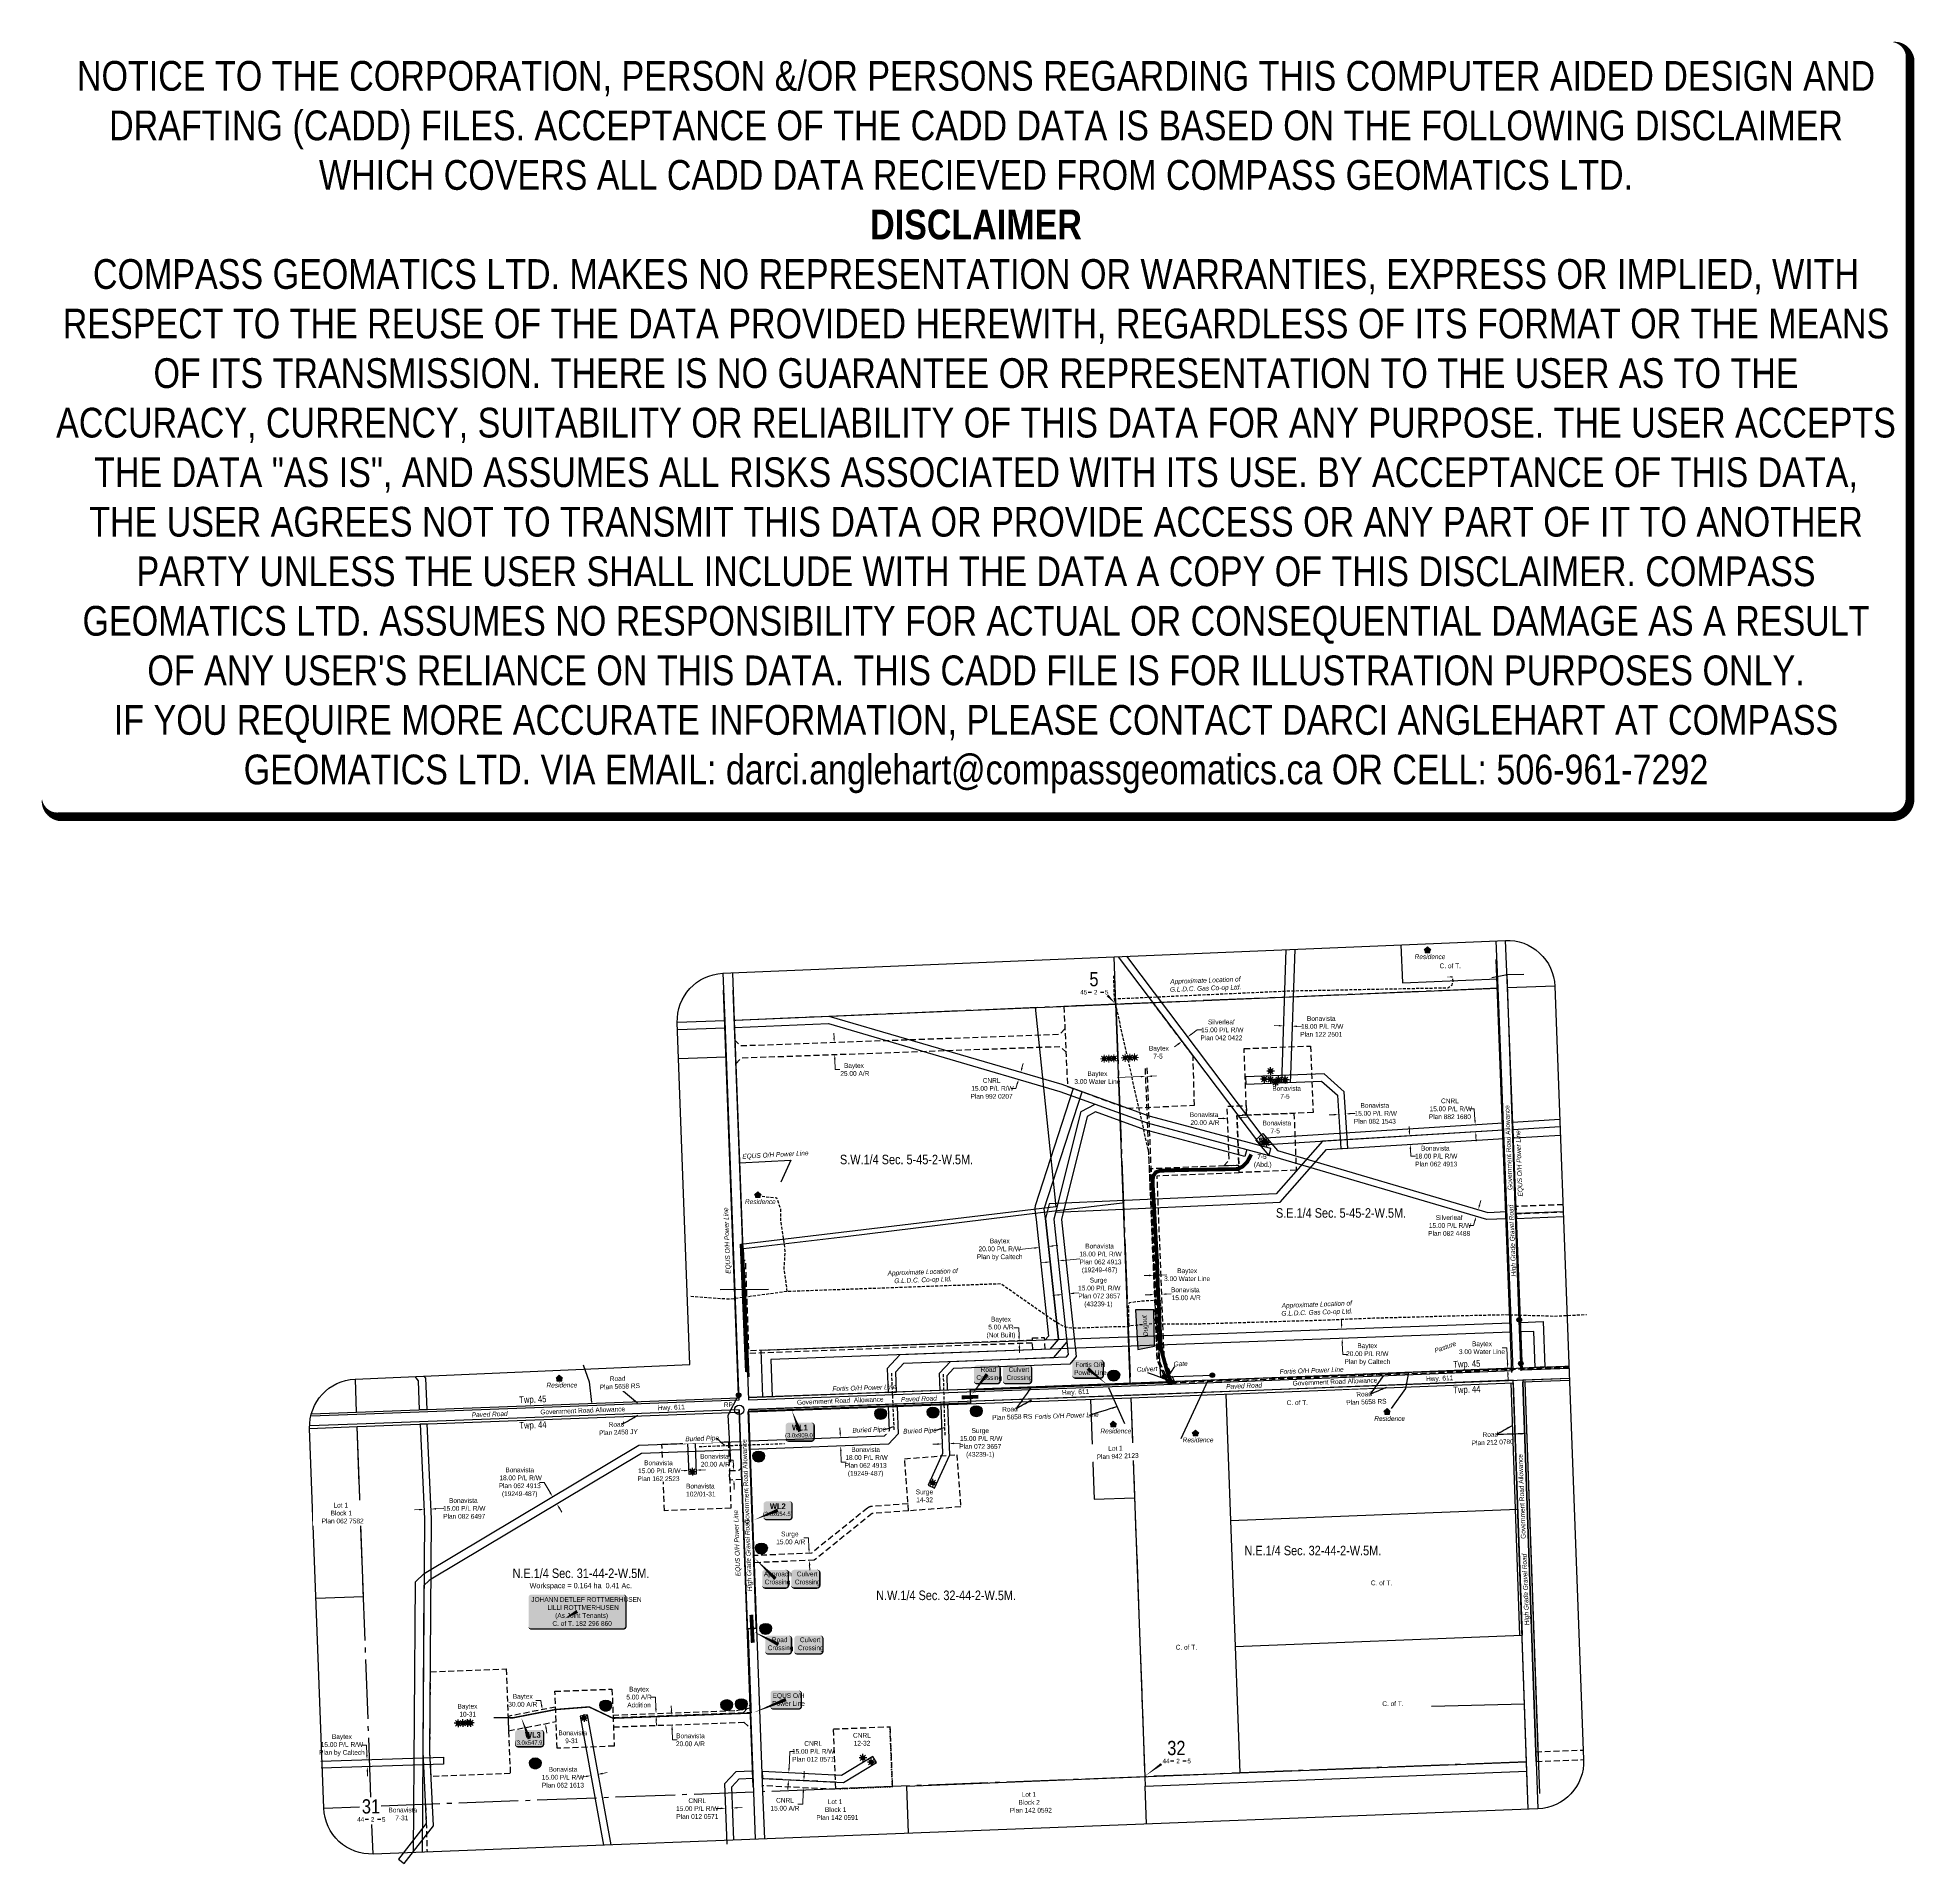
# Model space of a CAD drawing. Extents: x 682535 to 928653, y 5514181 to 5861237.
# Drawn here: x 682535 to 686483, y 5857397 to 5861237 of the extents above; entities outside this region: 2.
import ezdxf
from ezdxf.enums import TextEntityAlignment as Align

# ---------------------------------------------------------------- set-up
doc = ezdxf.new("R2010")
doc.units = 0
doc.header["$LTSCALE"] = 5
doc.header["$PDSIZE"] = 0.5
for name, pattern in [('foc-ACCESSROAD', [3.75, 2.5, -1.25]), ('foc-DOT', [1, 0.2, -0.8]), ('foc-FLOWLINE', [3.75, 2.5, -1.25]), ('foc-QUARTERLINE', [33, 25, -3, 2, -3]), ('UG_PIPE', [1.875, 1.25, -0.625])]:
    doc.linetypes.add(name, pattern=pattern)
doc.layers.get('Defpoints').update_dxf_attribs({"color": 9})
for name, color, linetype in [('10', 1, 'Continuous'), ('35', 37, 'Continuous'), ('9', 3, 'Continuous'), ('ABADATA-DRILL', 8, 'foc-DOT'), ('AS-FENCE', 48, 'foc-FENCE'), ('AS-OWNER', 7, 'Continuous'), ('AS-PIPE-UG', 44, 'UG_PIPE'), ('AS-PIPE-UG-T', 44, 'Continuous'), ('AS-POWER', 104, 'foc-POWER'), ('AS-POWER-EXISTING-PP', 72, 'Continuous'), ('AS-POWER-EXISTING-T', 72, 'Continuous'), ('AS-POWER-T', 104, 'Continuous'), ('AS-RESIDENCE', 14, 'Continuous'), ('AS-ROADS', 254, 'Continuous'), ('AS-TELUS', 224, 'foc-TEL'), ('C-AR', 13, 'foc-ACCESSROAD'), ('C-FLOWLINE', 13, 'foc-FLOWLINE'), ('C-RW', 13, 'Continuous'), ('C-SYMBOL', 7, 'Continuous'), ('C-WS', 13, 'foc-ACCESSROAD'), ('C-WS-S', 13, 'Continuous'), ('CG-NOTES', 7, 'Continuous'), ('D-TXT', 6, 'Continuous'), ('F-AR', 190, 'foc-ACCESSROAD'), ('F-RW', 190, 'Continuous'), ('F-WS', 190, 'foc-ACCESSROAD'), ('F-WS-S', 190, 'Continuous'), ('L-AREAREQUIRED', 7, 'Continuous'), ('L-ROAD-T', 7, 'Continuous'), ('L-SECLBL', 7, 'Continuous'), ('L-SECQ', 8, 'foc-QUARTERLINE'), ('L-TITLEDB', 4, 'Continuous'), ('L-TITLEDB-T', 4, 'Continuous'), ('P-CROSSINGS', 250, 'Continuous'), ('T-WATER', 160, 'Continuous'), ('T-WATER-H', 133, 'Continuous'), ('WETLAND-T', 146, 'Continuous')]:
    doc.layers.add(name, color=color, linetype=linetype)
for name, color, linetype, lineweight in [('C-AR-T', 13, 'Continuous', 9), ('C-FLOWLINE-T', 13, 'Continuous', 9), ('C-RW-T', 13, 'Continuous', 9), ('C-WS-T', 13, 'Continuous', 9), ('F-RW-T', 190, 'Continuous', 9), ('F-WS-T', 190, 'Continuous', 9), ('T-TEXT', 48, 'Continuous', 18)]:
    doc.layers.add(name, color=color, linetype=linetype, lineweight=lineweight)
doc.layers.add('DISCLAIMER', color=7, linetype='Continuous', plot=False)
for name, color, linetype, true_color in [('P-PROPOSED-WL2', 7, 'Continuous', 0x05c1ff), ('P-PROPOSED-WL3', 92, 'Continuous', 0x00bd00), ('P-PROPOSED-WL4', 7, 'Continuous', 0x5b5bc8)]:
    doc.layers.add(name, color=color, linetype=linetype, true_color=true_color)
doc.styles.add('100L', font='ARIALN.TTF', dxfattribs={"height": 11})
doc.styles.add('175L', font='ARIALN.TTF', dxfattribs={"height": 20})
doc.styles.add('80', font='ARIALN.TTF', dxfattribs={"height": 10})
doc.styles.add('80CG', font='ARIALN.TTF', dxfattribs={"height": 10})
doc.styles.add('80L', font='ARIALN.TTF', dxfattribs={"height": 10})
doc.styles.add('80LS', font='ARIALNI.TTF', dxfattribs={"height": 10})
doc.styles.add('BOLD', font='ARIALNB.TTF')
doc.styles.add('Crossing', font='ARIALN.TTF', dxfattribs={"height": 10})
doc.styles.add('foc-LtypeFont', font='ARIALN.TTF', dxfattribs={"height": 7.35})
doc.styles.add('MtXpl_Arial_Narrow', font='ARIALNI.TTF')
doc.styles.add('SIMPLEX', font='ARIALN.TTF')
doc.linetypes.add('foc-FENCE', pattern='A,10,-1,["X",foc-LtypeFont,S=0.2,R=0,X=-0.625,Y=-0.75],-1.24', length=12.24)
doc.linetypes.add('foc-POWER', pattern='A,6,-1,["P",foc-LtypeFont,S=0.2,R=0,X=-0.625,Y=-0.75],-1.24,4', length=12.24)
doc.linetypes.add('foc-POWER-NOLINE', pattern='A,0,-4,["P",foc-LtypeFont,S=0.2,R=0,X=-0.625,Y=-0.75],-8.24', length=12.24)
doc.linetypes.add('foc-TEL', pattern='A,2,-1,["T",foc-LtypeFont,S=0.2,R=0,X=-0.425,Y=-0.75],-1.24,8', length=12.24)
doc.linetypes.add('foc-TEL-NOLINE', pattern='A,0,-2,["T",foc-LtypeFont,S=0.2,R=0,X=-0.425,Y=-0.75],-10.24', length=12.24)
doc.dimstyles.new('Compass 5 000', dxfattribs={"dimscale": 5, "dimtxt": 9, "dimasz": 2, "dimexe": 0.2, "dimexo": 0.0625, "dimgap": 0.5, "dimtad": 0, "dimtih": 1, "dimtoh": 1, "dimzin": 0, "dimdsep": 46, "dimtxsty": '80CG', "dimcen": 0.1, "dimse1": 1, "dimse2": 1, "dimclrd": 256, "dimclrt": 256, "dimaunit": 1, "dimadec": 4, "dimazin": 0, "dimtfac": 0.06, "dimtofl": 0, "dimtmove": 0, "dimatfit": 1, "dimfxl": 0.2, "dimtolj": 1, "dimtzin": 0, "dimlwd": -1, "dimarcsym": 0})

# ---------------------------------------------------------------- blocks, each defined once
blk = doc.blocks.new('*U429')
h = blk.add_hatch(color=59)
edge = h.paths.add_edge_path()
edge.add_line((-96.5, -37), (96.5, -37))
edge.add_arc((96.5, -31), 6, 270, 360)
edge.add_line((102.5, -31), (102.5, 29.5))
edge.add_arc((96.5, 29.5), 6, 0, 90)
edge.add_line((96.5, 35.5), (-96.5, 35.5))
edge.add_arc((-96.5, 29.5), 6, 90, 180)
edge.add_line((-102.5, 29.5), (-102.5, -31))
edge.add_arc((-96.5, -31), 6, 180, 270)
at = {"color": 1, "flags": 128}
blk.add_lwpolyline([(-96.5, -37, 3, 3, 0), (96.5, -37, 3, 3, 0.414214), (102.5, -31, 3, 3, 0), (102.5, 29.5, 3, 0, 0.414214), (96.5, 35.5, 0, 0, 0), (-96.5, 35.5, 0, 0, 0.414214), (-102.5, 29.5, 0, 0, 0), (-102.5, -31, 0, 3, 0.414214)], format="xyseb", close=True, dxfattribs=at)
blk.add_lwpolyline([(-26.2, -14.6, 0, 7.5, 0), (0, 0, 0, 0, 0)], format="xyseb", dxfattribs=at)
at = {"color": 1, "style": '80'}
blk.add_attdef('ENTER_TEXT_001', (-36, -5), '', height=10, dxfattribs=at)
blk = doc.blocks.new('L-SECLBL')
at = {"layer": '9', "color": 7}
for p, q in [((-5.1, -27.8), (-12.3, -27.8)), ((20.7, -27.8), (13.5, -27.8))]:
    blk.add_line(p, q, dxfattribs=at)
at = {"layer": '10', "color": 2, "style": 'SIMPLEX'}
blk.add_attdef('SEC', text='', height=30, dxfattribs=at).set_placement((0, 0), align=Align.MIDDLE)
at = {"layer": '10', "color": 5, "style": '80L'}
blk.add_attdef('TWP', text='', height=9.5, dxfattribs=at).set_placement((-14.4, -27.4), align=Align.MIDDLE_RIGHT)
blk.add_attdef('RGE', text='', height=9.5, dxfattribs=at).set_placement((3.6, -27.4), align=Align.MIDDLE_CENTER)
blk.add_attdef('MER', text='', height=9.5, dxfattribs=at).set_placement((23.2, -27.4), align=Align.MIDDLE_LEFT)
blk = doc.blocks.new('*D422')
at = {"layer": 'Defpoints', "color": 0, "transparency": 16777216}
for p in [(683869.5, 5857688.3), (683874.4, 5857708.5), (683875.2, 5857688.6)]:
    blk.add_point(p, dxfattribs=at)
at = {"layer": 'F-RW-T', "transparency": 16777216}
for p, q in [((683868.3, 5857718.3), (683868, 5857728.3)), ((683869.8, 5857678.4), (683870.6, 5857656.7)), ((683870.6, 5857656.7), (683880.6, 5857656.7))]:
    blk.add_line(p, q, dxfattribs=at)
for points in [[(683870, 5857718.4), (683866.7, 5857718.3), (683868.7, 5857708.3)], [(683871.5, 5857678.4), (683868.2, 5857678.3), (683869.5, 5857688.3)]]:
    blk.add_solid(points, dxfattribs=at)
at = {"layer": 'F-RW-T', "transparency": 16777216, "insert": (683908.4, 5857656.7), "char_height": 10, "attachment_point": 5, "style": '80CG'}
blk.add_mtext('\\A1;Bonavista\\P20.00 A/R', dxfattribs=at)
blk = doc.blocks.new('*D423')
at = {"layer": 'Defpoints', "color": 0, "transparency": 16777216}
for p in [(683698.7, 5857583), (683699, 5857581.6), (683713.5, 5857585.6)]:
    blk.add_point(p, dxfattribs=at)
at = {"layer": 'F-RW-T', "transparency": 16777216}
for p, q in [((683689.1, 5857579.8), (683679.3, 5857578)), ((683723.6, 5857586), (683733.4, 5857587.8))]:
    blk.add_line(p, q, dxfattribs=at)
for points in [[(683688.8, 5857581.4), (683689.4, 5857578.2), (683699, 5857581.6)], [(683723.3, 5857587.7), (683723.8, 5857584.4), (683713.7, 5857584.3)]]:
    blk.add_solid(points, dxfattribs=at)
at = {"layer": 'F-RW-T', "transparency": 16777216, "insert": (683640.2, 5857578), "char_height": 10, "width": 437.135, "attachment_point": 5, "style": '80CG'}
blk.add_mtext('\\A1;Bonavista\\P15.00 P/L R/W\\PPlan 062 1613', dxfattribs=at)
blk = doc.blocks.new('*D424')
at = {"layer": 'Defpoints', "color": 0, "transparency": 16777216}
for p in [(683598.6, 5858156.2), (683627.6, 5858152.6), (683607.8, 5858140.8)]:
    blk.add_point(p, dxfattribs=at)
at = {"layer": 'F-RW-T', "transparency": 16777216}
for p, q in [((683600.5, 5858197.9), (683590.5, 5858197.9)), ((683613.2, 5858176.6), (683600.5, 5858197.9)), ((683632.7, 5858144), (683637.8, 5858135.4))]:
    blk.add_line(p, q, dxfattribs=at)
for points in [[(683614.6, 5858177.5), (683611.8, 5858175.7), (683618.3, 5858168)], [(683634.1, 5858144.8), (683631.3, 5858143.1), (683627.6, 5858152.6)]]:
    blk.add_solid(points, dxfattribs=at)
at = {"layer": 'F-RW-T', "transparency": 16777216, "insert": (683549.2, 5858197.9), "char_height": 10, "attachment_point": 5, "style": '80CG'}
blk.add_mtext('\\A1;Bonavista\\P 18.00 P/L R/W\\PPlan 062 4913\\P(19249-487)', dxfattribs=at)
blk = doc.blocks.new('*D425')
at = {"layer": 'Defpoints', "color": 0, "transparency": 16777216}
for p in [(684224.3, 5858274.6), (684247.7, 5858293.5), (684248.4, 5858275.5)]:
    blk.add_point(p, dxfattribs=at)
at = {"layer": 'F-RW-T', "transparency": 16777216}
for p, q in [((684223.3, 5858302.6), (684222.9, 5858312.6)), ((684224.7, 5858264.6), (684225.6, 5858240.7)), ((684225.6, 5858240.7), (684235.6, 5858240.7))]:
    blk.add_line(p, q, dxfattribs=at)
for points in [[(684225, 5858302.7), (684221.6, 5858302.6), (684223.7, 5858292.7)], [(684226.4, 5858264.7), (684223.1, 5858264.6), (684224.3, 5858274.6)]]:
    blk.add_solid(points, dxfattribs=at)
at = {"layer": 'F-RW-T', "transparency": 16777216, "insert": (684276.9, 5858240.7), "char_height": 10, "attachment_point": 5, "style": '80CG'}
blk.add_mtext('\\A1;Bonavista\\P 18.00 P/L R/W\\PPlan 062 4913\\P(19249-487)', dxfattribs=at)
blk = doc.blocks.new('*D426')
at = {"layer": 'Defpoints', "color": 0, "transparency": 16777216}
for p in [(684588.2, 5859064.6), (684584, 5859050.1), (684598.7, 5859045.8)]:
    blk.add_point(p, dxfattribs=at)
at = {"layer": 'F-RW-T', "transparency": 16777216}
for p, q in [((684605.8, 5859069.8), (684608.6, 5859079.4)), ((684593.1, 5859026.6), (684583.1, 5859026.6)), ((684595.9, 5859036.2), (684593.1, 5859026.6))]:
    blk.add_line(p, q, dxfattribs=at)
for points in [[(684604.2, 5859070.3), (684607.4, 5859069.4), (684603, 5859060.2)], [(684594.3, 5859036.7), (684597.5, 5859035.7), (684598.7, 5859045.8)]]:
    blk.add_solid(points, dxfattribs=at)
at = {"layer": 'F-RW-T', "transparency": 16777216, "insert": (684541.8, 5859026.6), "char_height": 10, "attachment_point": 5, "style": '80CG'}
blk.add_mtext('\\A1;CNRL\\P 15.00 P/L R/W\\PPlan 992 0207', dxfattribs=at)
blk = doc.blocks.new('*D427')
at = {"layer": 'Defpoints', "color": 0, "transparency": 16777216}
for p in [(685271.2, 5858980.6), (685286.2, 5858981.6), (685286.8, 5858972.9)]:
    blk.add_point(p, dxfattribs=at)
at = {"layer": 'F-RW-T', "transparency": 16777216}
for p, q in [((685261.8, 5858971.4), (685251.8, 5858970.8)), ((685296.7, 5858973.6), (685306.7, 5858974.2))]:
    blk.add_line(p, q, dxfattribs=at)
for points in [[(685261.7, 5858973), (685261.9, 5858969.7), (685271.8, 5858972)], [(685296.6, 5858975.2), (685296.8, 5858971.9), (685286.8, 5858972.9)]]:
    blk.add_solid(points, dxfattribs=at)
at = {"layer": 'F-RW-T', "transparency": 16777216, "insert": (685348, 5858974.2), "char_height": 10, "attachment_point": 5, "style": '80CG'}
blk.add_mtext('\\A1;Bonavista\\P 15.00 P/L R/W\\PPlan 082 1543', dxfattribs=at)
blk = doc.blocks.new('GAS')
h = blk.add_hatch(color=255)
h.dxf.hatch_style = 1
edge = h.paths.add_edge_path()
edge.add_arc((0, 0), 0.9, 0, 360)
for p, q in [((-0.81, 0), (-1.62, 0)), ((-0.57, 0.57), (-1.14, 1.14)), ((0, 0.81), (0, 1.62)), ((0.57, 0.57), (1.14, 1.14)), ((1.62, 0), (0.81, 0)), ((-0.57, -0.57), (-1.14, -1.14)), ((0, -0.81), (0, -1.62)), ((1.14, -1.14), (0.57, -0.57))]:
    blk.add_line(p, q)
blk.add_circle((0, 0), 0.8)
blk = doc.blocks.new('*D428')
at = {"layer": 'Defpoints', "color": 0, "transparency": 16777216}
for p in [(684126.7, 5858047.7), (684127.2, 5858032.7), (684158.6, 5858033.8)]:
    blk.add_point(p, dxfattribs=at)
at = {"layer": 'F-RW-T', "transparency": 16777216}
for p, q in [((684156.9, 5858081.3), (684146.9, 5858081.3)), ((684157.7, 5858058.8), (684156.9, 5858081.3)), ((684159, 5858023.8), (684159.4, 5858013.8))]:
    blk.add_line(p, q, dxfattribs=at)
for points in [[(684159.4, 5858058.9), (684156.1, 5858058.8), (684158.1, 5858048.8)], [(684160.7, 5858023.9), (684157.3, 5858023.8), (684158.6, 5858033.8)]]:
    blk.add_solid(points, dxfattribs=at)
at = {"layer": 'F-RW-T', "transparency": 16777216, "insert": (684117.4, 5858081.3), "char_height": 10, "attachment_point": 5, "style": '80CG'}
blk.add_mtext('\\A1;Surge\\P 15.00 A/R', dxfattribs=at)
blk = doc.blocks.new('POWERPOLE')
h = blk.add_hatch(color=255)
edge = h.paths.add_edge_path()
edge.add_arc((0, 0), 0.96, 0, 360)
at = {"linetype": 'Continuous'}
for p, q in [((0.68, -0.68), (-0.68, 0.68)), ((-0.68, -0.68), (0.68, 0.68))]:
    blk.add_line(p, q, dxfattribs=at)
blk.add_circle((0, 0), 0.96, dxfattribs=at)
blk = doc.blocks.new('*D430')
at = {"layer": 'C-AR-T', "transparency": 16777216}
for p, q in [((683593.3, 5857739.8), (683583.3, 5857739.8)), ((683595.2, 5857730), (683593.3, 5857739.8)), ((683604.7, 5857680.9), (683606.6, 5857671))]:
    blk.add_line(p, q, dxfattribs=at)
for points in [[(683596.8, 5857730.3), (683593.5, 5857729.6), (683597.1, 5857720.1)], [(683606.3, 5857681.2), (683603, 5857680.5), (683602.8, 5857690.7)]]:
    blk.add_solid(points, dxfattribs=at)
at = {"layer": 'Defpoints', "color": 0, "transparency": 16777216}
for p in [(683569.1, 5857714.7), (683574.8, 5857685.3), (683602.8, 5857690.7)]:
    blk.add_point(p, dxfattribs=at)
at = {"layer": 'C-AR-T', "transparency": 16777216, "insert": (683555.6, 5857739.8), "char_height": 10, "attachment_point": 5, "style": '80CG'}
blk.add_mtext('\\A1;Baytex\\P30.00 A/R', dxfattribs=at)
blk = doc.blocks.new('*D431')
at = {"layer": 'C-AR-T', "transparency": 16777216}
for p, q in [((684210.4, 5859132.9), (684210.1, 5859142.9)), ((684212.1, 5859088), (684212.8, 5859066.4)), ((684212.8, 5859066.4), (684222.8, 5859066.4))]:
    blk.add_line(p, q, dxfattribs=at)
for points in [[(684212.1, 5859133), (684208.8, 5859132.9), (684210.8, 5859122.9)], [(684213.7, 5859088), (684210.4, 5859087.9), (684211.7, 5859098)]]:
    blk.add_solid(points, dxfattribs=at)
at = {"layer": 'Defpoints', "color": 0, "transparency": 16777216}
for p in [(684211.7, 5859098), (684218.2, 5859123.2), (684219.1, 5859098.2)]:
    blk.add_point(p, dxfattribs=at)
at = {"layer": 'C-AR-T', "transparency": 16777216, "insert": (684252.3, 5859066.4), "char_height": 10, "attachment_point": 5, "style": '80CG'}
blk.add_mtext('\\A1;Baytex\\P 25.00 A/R', dxfattribs=at)
blk = doc.blocks.new('*D432')
at = {"layer": 'C-FLOWLINE-T', "transparency": 16777216}
for p, q in [((684856, 5859051.5), (684806.7, 5859049.5)), ((684879, 5859052.4), (684889, 5859052.8))]:
    blk.add_line(p, q, dxfattribs=at)
for points in [[(684856, 5859053.1), (684856.1, 5859049.8), (684866, 5859051.9)], [(684879, 5859054.1), (684879.1, 5859050.7), (684869, 5859052)]]:
    blk.add_solid(points, dxfattribs=at)
at = {"layer": 'Defpoints', "color": 0, "transparency": 16777216}
for p in [(684866.2, 5859046.8), (684869, 5859052), (684869.2, 5859046.9)]:
    blk.add_point(p, dxfattribs=at)
at = {"layer": 'C-FLOWLINE-T', "transparency": 16777216, "insert": (684764.3, 5859049.5), "char_height": 10, "attachment_point": 5, "style": '80CG'}
blk.add_mtext('\\A1;Baytex\\P3.00 Water Line', dxfattribs=at)
blk = doc.blocks.new('*D433')
at = {"layer": 'Defpoints', "color": 0, "transparency": 16777216}
for p in [(684436.9, 5858304.7), (684451.9, 5858305.3), (684452.9, 5858279.7)]:
    blk.add_point(p, dxfattribs=at)
at = {"layer": 'F-RW-T', "transparency": 16777216}
for p, q in [((684427.9, 5858278.8), (684417.9, 5858278.4)), ((684462.9, 5858280.1), (684476.7, 5858280.6))]:
    blk.add_line(p, q, dxfattribs=at)
for points in [[(684427.8, 5858280.4), (684428, 5858277.1), (684437.9, 5858279.1)], [(684462.8, 5858281.8), (684462.9, 5858278.4), (684452.9, 5858279.7)]]:
    blk.add_solid(points, dxfattribs=at)
at = {"layer": 'F-RW-T', "transparency": 16777216, "insert": (684518, 5858280.6), "char_height": 10, "attachment_point": 5, "style": '80CG'}
blk.add_mtext('\\A1;Surge\\P 15.00 P/L R/W\\PPlan 072 3657\\P(43239-1)', dxfattribs=at)
blk = doc.blocks.new('res_occ')
for points in [[(0.1, 0.89), (-1.26, -0.37), (1.46, -0.37)], [(-0.9, -1.43), (1.1, -1.43), (1.1, -0.37), (-0.9, -0.37)]]:
    blk.add_hatch(color=14).paths.add_polyline_path(points)
at = {"color": 14}
for points in [[(0.1, 0.89), (-1.26, -0.37), (1.46, -0.37)], [(-0.9, -1.43), (1.1, -1.43), (1.1, -0.37), (-0.9, -0.37)]]:
    blk.add_lwpolyline(points, close=True, dxfattribs=at)
blk = doc.blocks.new('*D434')
at = {"layer": 'Defpoints', "color": 0, "transparency": 16777216}
for p in [(685465.6, 5858785.7), (685469.9, 5858800), (685561.3, 5858757.5)]:
    blk.add_point(p, dxfattribs=at)
at = {"layer": 'F-RW-T', "transparency": 16777216}
for p, q in [((685568.4, 5858781.4), (685571.2, 5858791)), ((685558.5, 5858747.9), (685555.7, 5858738.3)), ((685555.7, 5858738.3), (685545.7, 5858738.3))]:
    blk.add_line(p, q, dxfattribs=at)
for points in [[(685566.8, 5858781.9), (685570, 5858781), (685565.6, 5858771.9)], [(685556.9, 5858748.4), (685560.1, 5858747.4), (685561.3, 5858757.5)]]:
    blk.add_solid(points, dxfattribs=at)
at = {"layer": 'F-RW-T', "transparency": 16777216, "insert": (685504.4, 5858738.3), "char_height": 10, "attachment_point": 5, "style": '80CG'}
blk.add_mtext('\\A1;Silverleaf\\P 15.00 P/L R/W\\PPlan 082 4488', dxfattribs=at)
blk = doc.blocks.new('*D435')
at = {"layer": 'Defpoints', "color": 0, "transparency": 16777216}
for p in [(685536.1, 5858949), (685537, 5858934), (685560.2, 5858935.5)]:
    blk.add_point(p, dxfattribs=at)
at = {"layer": 'F-RW-T', "transparency": 16777216}
for p, q in [((685557.2, 5858983.7), (685547.2, 5858983.7)), ((685558.6, 5858960.4), (685557.2, 5858983.7)), ((685560.8, 5858925.5), (685561.4, 5858915.5))]:
    blk.add_line(p, q, dxfattribs=at)
for points in [[(685560.3, 5858960.5), (685557, 5858960.3), (685559.2, 5858950.4)], [(685562.4, 5858925.6), (685559.1, 5858925.4), (685560.2, 5858935.5)]]:
    blk.add_solid(points, dxfattribs=at)
at = {"layer": 'F-RW-T', "transparency": 16777216, "insert": (685505.9, 5858983.7), "char_height": 10, "attachment_point": 5, "style": '80CG'}
blk.add_mtext('\\A1;CNRL\\P 15.00 P/L R/W\\PPlan 882 1680', dxfattribs=at)
blk = doc.blocks.new('*D436')
at = {"layer": 'Defpoints', "color": 0, "transparency": 16777216}
for p in [(685422.4, 5858909), (685470.2, 5858929.9), (685471.3, 5858912)]:
    blk.add_point(p, dxfattribs=at)
at = {"layer": 'F-RW-T', "transparency": 16777216}
for p, q in [((685420.6, 5858936.9), (685420, 5858946.8)), ((685423, 5858899), (685423.9, 5858884.2)), ((685423.9, 5858884.2), (685433.9, 5858884.2))]:
    blk.add_line(p, q, dxfattribs=at)
for points in [[(685422.3, 5858937), (685419, 5858936.8), (685421.3, 5858926.9)], [(685424.6, 5858899.1), (685421.3, 5858898.9), (685422.4, 5858909)]]:
    blk.add_solid(points, dxfattribs=at)
at = {"layer": 'F-RW-T', "transparency": 16777216, "insert": (685475.2, 5858884.2), "char_height": 10, "attachment_point": 5, "style": '80CG'}
blk.add_mtext('\\A1;Bonavista\\P 18.00 P/L R/W\\P Plan 062 4913', dxfattribs=at)
blk = doc.blocks.new('*D437')
at = {"layer": 'Defpoints', "color": 0, "transparency": 16777216}
for p in [(684954.4, 5859134.9), (684957.5, 5859105.8), (684969.5, 5859114.9)]:
    blk.add_point(p, dxfattribs=at)
at = {"layer": 'F-RW-T', "transparency": 16777216}
for p, q in [((684962.4, 5859140.9), (684974, 5859149.7)), ((684974, 5859149.7), (684984, 5859149.7)), ((684934.4, 5859119.8), (684926.4, 5859113.8))]:
    blk.add_line(p, q, dxfattribs=at)
for points in [[(684961.4, 5859142.3), (684963.4, 5859139.6), (684954.4, 5859134.9)], [(684933.4, 5859121.2), (684935.4, 5859118.5), (684942.4, 5859125.9)]]:
    blk.add_solid(points, dxfattribs=at)
at = {"layer": 'F-RW-T', "transparency": 16777216, "insert": (685025.3, 5859149.7), "char_height": 10, "attachment_point": 5, "style": '80CG'}
blk.add_mtext('\\A1;Silverleaf\\P 15.00 P/L R/W\\PPlan 042 0422', dxfattribs=at)
blk = doc.blocks.new('*D438')
at = {"layer": 'Defpoints', "color": 0, "transparency": 16777216}
for p in [(685157, 5859187.4), (685175, 5859186.8), (685174.1, 5859157.6)]:
    blk.add_point(p, dxfattribs=at)
at = {"layer": 'F-RW-T', "transparency": 16777216}
for p, q in [((685146.1, 5859158.5), (685136.1, 5859158.9)), ((685184, 5859157.3), (685194, 5859157))]:
    blk.add_line(p, q, dxfattribs=at)
for points in [[(685146.1, 5859160.2), (685146, 5859156.9), (685156.1, 5859158.2)], [(685184.1, 5859159), (685184, 5859155.6), (685174.1, 5859157.6)]]:
    blk.add_solid(points, dxfattribs=at)
at = {"layer": 'F-RW-T', "transparency": 16777216, "insert": (685235.3, 5859157), "char_height": 10, "attachment_point": 5, "style": '80CG'}
blk.add_mtext('\\A1;Bonavista\\P 18.00 P/L R/W\\PPlan 122 2501', dxfattribs=at)
blk = doc.blocks.new('*D439')
at = {"layer": 'C-AR-T', "transparency": 16777216}
for p, q in [((684598.9, 5858523.3), (684588.9, 5858523.3)), ((684599.5, 5858505.9), (684598.9, 5858523.3)), ((684600.4, 5858480.9), (684600.8, 5858470.9))]:
    blk.add_line(p, q, dxfattribs=at)
for points in [[(684601.2, 5858506), (684597.8, 5858505.9), (684599.9, 5858495.9)], [(684602.1, 5858481), (684598.7, 5858480.9), (684600, 5858490.9)]]:
    blk.add_solid(points, dxfattribs=at)
at = {"layer": 'Defpoints', "color": 0, "transparency": 16777216}
for p in [(684583, 5858495.3), (684583.2, 5858490.3), (684600, 5858490.9)]:
    blk.add_point(p, dxfattribs=at)
at = {"layer": 'C-AR-T', "transparency": 16777216, "insert": (684561.6, 5858523.3), "char_height": 10, "attachment_point": 5, "style": '80CG'}
blk.add_mtext('\\A1;Baytex\\P5.00 A/R\\P(Not Built)', dxfattribs=at)
blk = doc.blocks.new('*D440')
at = {"layer": 'C-RW-T', "transparency": 16777216}
for p, q in [((685278.1, 5858530.8), (685277.7, 5858540.8)), ((685279.5, 5858490.8), (685280.4, 5858467.3)), ((685280.4, 5858467.3), (685290.4, 5858467.3))]:
    blk.add_line(p, q, dxfattribs=at)
for points in [[(685279.7, 5858530.9), (685276.4, 5858530.8), (685278.4, 5858520.8)], [(685281.2, 5858490.9), (685277.9, 5858490.8), (685279.2, 5858500.8)]]:
    blk.add_solid(points, dxfattribs=at)
at = {"layer": 'Defpoints', "color": 0, "transparency": 16777216}
for p in [(685400.7, 5858525.3), (685401.4, 5858505.3), (685279.2, 5858500.8)]:
    blk.add_point(p, dxfattribs=at)
at = {"layer": 'C-RW-T', "transparency": 16777216, "insert": (685332.2, 5858467.3), "char_height": 10, "attachment_point": 5, "style": '80CG'}
blk.add_mtext('\\A1;Baytex\\P20.00 P/L R/W\\PPlan by Caltech', dxfattribs=at)
blk = doc.blocks.new('xing2')
h = blk.add_hatch(color=50)
h.dxf.hatch_style = 1
edge = h.paths.add_edge_path()
edge.add_ellipse((0, 0), major_axis=(-12.5, 0), ratio=0.816297, start_angle=0, end_angle=360)
h = blk.add_hatch(color=250)
h.dxf.hatch_style = 1
edge = h.paths.add_edge_path()
edge.add_ellipse((0, -2), major_axis=(-12.5, 0), ratio=0.816297, start_angle=0, end_angle=180)
edge.add_line((12.5, -2), (12.5, 0))
edge.add_ellipse((0, 0), major_axis=(-12.5, 0), ratio=0.816297, start_angle=0, end_angle=180, ccw=False)
edge.add_line((-12.5, 0), (-12.5, -2))
at = {"color": 250}
blk.add_ellipse((0, 0), major_axis=(-12.5, 0), ratio=0.816297, dxfattribs=at)
blk.add_ellipse((0, -2), major_axis=(-12.5, 0), ratio=0.816297, start_param=0, end_param=3.141593, dxfattribs=at)
at = {"color": 250, "style": 'Crossing'}
blk.add_attdef('CROSSING', text='', height=9, dxfattribs=at).set_placement((0.1, 0), align=Align.MIDDLE_CENTER)
at = {"color": 250, "style": 'Crossing', "flags": 1}
for tag, p in [('DESCRIPTION', (0.1, -25.8)), ('LOCATION', (0.1, -39.3)), ('OWNER', (0.1, -12.5)), ('DWG_REF', (0.1, -52.8))]:
    blk.add_attdef(tag, text='', height=9, dxfattribs=at).set_placement(p, align=Align.MIDDLE_CENTER)
blk = doc.blocks.new('RP')
at = {"layer": '35', "color": 3}
blk.add_circle((0, 0), 10, dxfattribs=at)
at = {"layer": '35', "color": 3, "style": '80'}
blk.add_attdef('RP_001', (-32.4, 5.8), '', height=10, dxfattribs=at)
blk = doc.blocks.new('*D442')
at = {"layer": 'Defpoints', "color": 0, "transparency": 16777216}
for p in [(683345.8, 5858182.2), (683360.8, 5858183), (683362.9, 5858142)]:
    blk.add_point(p, dxfattribs=at)
at = {"layer": 'F-RW-T', "transparency": 16777216}
for p, q in [((683337.9, 5858140.8), (683327.9, 5858140.3)), ((683372.9, 5858142.6), (683389.3, 5858143.4))]:
    blk.add_line(p, q, dxfattribs=at)
for points in [[(683337.8, 5858142.5), (683338, 5858139.1), (683347.9, 5858141.3)], [(683372.8, 5858144.2), (683373, 5858140.9), (683362.9, 5858142)]]:
    blk.add_solid(points, dxfattribs=at)
at = {"layer": 'F-RW-T', "transparency": 16777216, "insert": (683430.6, 5858143.4), "char_height": 10, "attachment_point": 5, "style": '80CG'}
blk.add_mtext('\\A1;Bonavista\\P 15.00 P/L R/W\\P Plan 082 6497', dxfattribs=at)
blk = doc.blocks.new('*D443')
at = {"layer": 'C-RW-T', "transparency": 16777216}
for p, q in [((684631.8, 5858691.1), (684600.7, 5858687.8)), ((684671.6, 5858695.3), (684681.5, 5858696.4))]:
    blk.add_line(p, q, dxfattribs=at)
for points in [[(684631.6, 5858692.7), (684632, 5858689.4), (684641.7, 5858692.1)], [(684671.4, 5858697), (684671.7, 5858693.6), (684661.6, 5858694.3)]]:
    blk.add_solid(points, dxfattribs=at)
at = {"layer": 'Defpoints', "color": 0, "transparency": 16777216}
for p in [(684640.5, 5858703.2), (684660.4, 5858705.4), (684641.7, 5858692.1)]:
    blk.add_point(p, dxfattribs=at)
at = {"layer": 'C-RW-T', "transparency": 16777216, "insert": (684559, 5858687.8), "char_height": 10, "attachment_point": 5, "style": '80CG'}
blk.add_mtext('\\A1;Baytex\\P20.00 P/L R/W\\PPlan by Caltech', dxfattribs=at)
blk = doc.blocks.new('*D444')
at = {"layer": 'Defpoints', "color": 0, "transparency": 16777216}
for p in [(684665, 5858662), (684666.7, 5858646.5), (684684.6, 5858648.4)]:
    blk.add_point(p, dxfattribs=at)
at = {"layer": 'F-RW-T', "transparency": 16777216}
for p, q in [((684692.9, 5858664.9), (684727.7, 5858668.6)), ((684655.1, 5858660.9), (684645.1, 5858659.8))]:
    blk.add_line(p, q, dxfattribs=at)
for points in [[(684654.9, 5858662.6), (684655.3, 5858659.2), (684665, 5858662)], [(684692.8, 5858666.6), (684693.1, 5858663.3), (684683, 5858663.9)]]:
    blk.add_solid(points, dxfattribs=at)
at = {"layer": 'F-RW-T', "transparency": 16777216, "insert": (684769, 5858668.6), "char_height": 10, "attachment_point": 5, "style": '80CG'}
blk.add_mtext('\\A1;Bonavista\\P 18.00 P/L R/W\\P Plan 062 4913\\P(19249-487)', dxfattribs=at)
blk = doc.blocks.new('*D445')
at = {"layer": 'Defpoints', "color": 0, "transparency": 16777216}
for p in [(684690.5, 5858593.3), (684691.2, 5858586.7), (684706.1, 5858588.2)]:
    blk.add_point(p, dxfattribs=at)
at = {"layer": 'F-RW-T', "transparency": 16777216}
for p, q in [((684680.6, 5858592.3), (684670.6, 5858591.2)), ((684715.4, 5858596), (684725.3, 5858597))]:
    blk.add_line(p, q, dxfattribs=at)
for points in [[(684680.4, 5858593.9), (684680.7, 5858590.6), (684690.5, 5858593.3)], [(684715.2, 5858597.6), (684715.5, 5858594.3), (684705.4, 5858594.9)]]:
    blk.add_solid(points, dxfattribs=at)
at = {"layer": 'F-RW-T', "transparency": 16777216, "insert": (684766.6, 5858597), "char_height": 10, "attachment_point": 5, "style": '80CG'}
blk.add_mtext('\\A1;Surge\\P 15.00 P/L R/W\\P Plan 072 3657\\P(43239-1)', dxfattribs=at)
blk = doc.blocks.new('*D446')
at = {"layer": 'Defpoints', "color": 0, "transparency": 16777216}
for p in [(683981.5, 5857524.3), (683996.5, 5857524.9), (683981.9, 5857512.9)]:
    blk.add_point(p, dxfattribs=at)
at = {"layer": 'F-RW-T', "transparency": 16777216}
for p, q in [((683971.9, 5857512.5), (683961.9, 5857512.1)), ((684006.9, 5857513.8), (684016.9, 5857514.2))]:
    blk.add_line(p, q, dxfattribs=at)
for points in [[(683971.9, 5857514.2), (683972, 5857510.8), (683981.9, 5857512.9)], [(684006.9, 5857515.5), (684007, 5857512.2), (683996.9, 5857513.4)]]:
    blk.add_solid(points, dxfattribs=at)
at = {"layer": 'F-RW-T', "transparency": 16777216, "insert": (683922.8, 5857512.1), "char_height": 10, "width": 437.135, "attachment_point": 5, "style": '80CG'}
blk.add_mtext('\\A1;CNRL\\P15.00 P/L R/W\\PPlan 012 0571', dxfattribs=at)
blk = doc.blocks.new('*D447')
at = {"layer": 'Defpoints', "color": 0, "transparency": 16777216}
for p in [(684115.2, 5857587.5), (684150.7, 5857570.8), (684151.4, 5857585.7)]:
    blk.add_point(p, dxfattribs=at)
at = {"layer": 'F-RW-T', "transparency": 16777216}
for p, q in [((684115.7, 5857597.5), (684117.4, 5857632.4)), ((684117.4, 5857632.4), (684127.4, 5857632.4)), ((684114, 5857562.5), (684113.5, 5857552.5))]:
    blk.add_line(p, q, dxfattribs=at)
for points in [[(684114, 5857597.6), (684117.4, 5857597.4), (684115.2, 5857587.5)], [(684112.3, 5857562.6), (684115.6, 5857562.4), (684114.5, 5857572.5)]]:
    blk.add_solid(points, dxfattribs=at)
at = {"layer": 'F-RW-T', "transparency": 16777216, "insert": (684166.5, 5857632.4), "char_height": 10, "width": 437.135, "attachment_point": 5, "style": '80CG'}
blk.add_mtext('\\A1;CNRL\\P15.00 P/L R/W\\PPlan 012 0571', dxfattribs=at)
blk = doc.blocks.new('*D448')
at = {"layer": 'C-AR-T', "transparency": 16777216}
for p, q in [((684873, 5858633.3), (684863, 5858632.9)), ((684896, 5858634.2), (684910.7, 5858634.8))]:
    blk.add_line(p, q, dxfattribs=at)
for points in [[(684873, 5858635), (684873.1, 5858631.6), (684883, 5858633.7)], [(684895.9, 5858635.9), (684896.1, 5858632.6), (684886, 5858633.8)]]:
    blk.add_solid(points, dxfattribs=at)
at = {"layer": 'Defpoints', "color": 0, "transparency": 16777216}
for p in [(684882.6, 5858643.2), (684883, 5858633.7), (684885.6, 5858643.4)]:
    blk.add_point(p, dxfattribs=at)
at = {"layer": 'C-AR-T', "transparency": 16777216, "insert": (684953.2, 5858634.8), "char_height": 10, "attachment_point": 5, "style": '80CG'}
blk.add_mtext('\\A1;Baytex\\P3.00 Water Line', dxfattribs=at)
blk = doc.blocks.new('*D449')
at = {"layer": 'Defpoints', "color": 0, "transparency": 16777216}
for p in [(684884.6, 5858600), (684899.5, 5858600.5), (684899.8, 5858593.9)]:
    blk.add_point(p, dxfattribs=at)
at = {"layer": 'F-RW-T', "transparency": 16777216}
for p, q in [((684874.8, 5858592.9), (684864.8, 5858592.5)), ((684909.8, 5858594.3), (684919.8, 5858594.7))]:
    blk.add_line(p, q, dxfattribs=at)
for points in [[(684874.8, 5858594.6), (684874.9, 5858591.2), (684884.8, 5858593.3)], [(684909.7, 5858595.9), (684909.9, 5858592.6), (684899.8, 5858593.9)]]:
    blk.add_solid(points, dxfattribs=at)
at = {"layer": 'F-RW-T', "transparency": 16777216, "insert": (684949.3, 5858594.7), "char_height": 10, "attachment_point": 5, "style": '80CG'}
blk.add_mtext('\\A1;Bonavista\\P 15.00 A/R', dxfattribs=at)
blk = doc.blocks.new('*D450')
at = {"layer": 'Defpoints', "color": 0, "transparency": 16777216}
for p in [(685038.3, 5858963.9), (685038.7, 5858953.2), (685058.7, 5858954)]:
    blk.add_point(p, dxfattribs=at)
at = {"layer": 'F-RW-T', "transparency": 16777216}
for p, q in [((685028.3, 5858963.5), (685018.3, 5858963.1)), ((685068.2, 5858965), (685078.2, 5858965.4))]:
    blk.add_line(p, q, dxfattribs=at)
for points in [[(685028.2, 5858965.1), (685028.3, 5858961.8), (685038.3, 5858963.9)], [(685068.2, 5858966.7), (685068.3, 5858963.4), (685058.2, 5858964.6)]]:
    blk.add_solid(points, dxfattribs=at)
at = {"layer": 'F-RW-T', "transparency": 16777216, "insert": (684988.8, 5858963.1), "char_height": 10, "attachment_point": 5, "style": '80CG'}
blk.add_mtext('\\A1;Bonavista\\P 20.00 A/R', dxfattribs=at)
blk = doc.blocks.new('*D451')
at = {"layer": 'C-AR-T', "transparency": 16777216}
for p, q in [((685625.9, 5858481.2), (685615.9, 5858481.2)), ((685627.2, 5858448.1), (685625.9, 5858481.2)), ((685628.1, 5858424.8), (685628.5, 5858414.8))]:
    blk.add_line(p, q, dxfattribs=at)
for points in [[(685628.8, 5858448.2), (685625.5, 5858448), (685627.6, 5858438.1)], [(685629.8, 5858424.8), (685626.4, 5858424.7), (685627.7, 5858434.7)]]:
    blk.add_solid(points, dxfattribs=at)
at = {"layer": 'Defpoints', "color": 0, "transparency": 16777216}
for p in [(685428, 5858430.2), (685428.1, 5858426.8), (685627.7, 5858434.7)]:
    blk.add_point(p, dxfattribs=at)
at = {"layer": 'C-AR-T', "transparency": 16777216, "insert": (685573.4, 5858481.2), "char_height": 10, "attachment_point": 5, "style": '80CG'}
blk.add_mtext('\\A1;Baytex\\P3.00 Water Line', dxfattribs=at)
blk = doc.blocks.new('*U457')
h = blk.add_hatch(color=59)
edge = h.paths.add_edge_path()
edge.add_line((-21.5, -20), (21.5, -20))
edge.add_arc((21.5, -14), 6, 270, 360)
edge.add_line((27.5, -14), (27.5, 12.5))
edge.add_arc((21.5, 12.5), 6, 0, 90)
edge.add_line((21.5, 18.5), (-21.5, 18.5))
edge.add_arc((-21.5, 12.5), 6, 90, 180)
edge.add_line((-27.5, 12.5), (-27.5, -14))
edge.add_arc((-21.5, -14), 6, 180, 270)
at = {"color": 1, "flags": 128}
blk.add_lwpolyline([(-53.6, 27.6, 0, 7.5, 0), (0, 0, 0, 0, 0)], format="xyseb", dxfattribs=at)
blk.add_lwpolyline([(-21.5, -20, 3, 3, 0), (21.5, -20, 3, 3, 0.414214), (27.5, -14, 3, 3, 0), (27.5, 12.5, 3, 0, 0.414214), (21.5, 18.5, 0, 0, 0), (-21.5, 18.5, 0, 0, 0.414214), (-27.5, 12.5, 0, 0, 0), (-27.5, -14, 0, 3, 0.414214)], format="xyseb", close=True, dxfattribs=at)
at = {"color": 1, "style": '80'}
blk.add_attdef('ENTER_TEXT_001', (-36, -5), '', height=10, dxfattribs=at)
blk = doc.blocks.new('*U458')
h = blk.add_hatch(color=254)
edge = h.paths.add_edge_path()
edge.add_line((-24, -20), (24, -20))
edge.add_arc((24, -14), 6, 270, 360)
edge.add_line((30, -14), (30, 12.5))
edge.add_arc((24, 12.5), 6, 0, 90)
edge.add_line((24, 18.5), (-24, 18.5))
edge.add_arc((-24, 12.5), 6, 90, 180)
edge.add_line((-30, 12.5), (-30, -14))
edge.add_arc((-24, -14), 6, 180, 270)
at = {"color": 160, "flags": 128}
blk.add_lwpolyline([(-24, -20, 3, 3, 0), (24, -20, 3, 3, 0.414214), (30, -14, 3, 3, 0), (30, 12.5, 3, 0, 0.414214), (24, 18.5, 0, 0, 0), (-24, 18.5, 0, 0, 0.414214), (-30, 12.5, 0, 0, 0), (-30, -14, 0, 3, 0.414214)], format="xyseb", close=True, dxfattribs=at)
at = {"color": 160, "style": '80'}
blk.add_attdef('ENTER_TEXT_001', (-26.8, -4.9), '', height=10, dxfattribs=at)
blk = doc.blocks.new('*U459')
h = blk.add_hatch(color=59)
edge = h.paths.add_edge_path()
edge.add_line((-21.5, -20), (21.5, -20))
edge.add_arc((21.5, -14), 6, 270, 360)
edge.add_line((27.5, -14), (27.5, 12.5))
edge.add_arc((21.5, 12.5), 6, 0, 90)
edge.add_line((21.5, 18.5), (-21.5, 18.5))
edge.add_arc((-21.5, 12.5), 6, 90, 180)
edge.add_line((-27.5, 12.5), (-27.5, -14))
edge.add_arc((-21.5, -14), 6, 180, 270)
at = {"color": 1, "flags": 128}
blk.add_lwpolyline([(-31.9, -42.3, 0, 7.5, 0), (0, 0, 0, 0, 0)], format="xyseb", dxfattribs=at)
blk.add_lwpolyline([(-21.5, -20, 3, 3, 0), (21.5, -20, 3, 3, 0.414214), (27.5, -14, 3, 3, 0), (27.5, 12.5, 3, 0, 0.414214), (21.5, 18.5, 0, 0, 0), (-21.5, 18.5, 0, 0, 0.414214), (-27.5, 12.5, 0, 0, 0), (-27.5, -14, 0, 3, 0.414214)], format="xyseb", close=True, dxfattribs=at)
at = {"color": 1, "style": '80'}
blk.add_attdef('ENTER_TEXT_001', (-36, -5), '', height=10, dxfattribs=at)
blk = doc.blocks.new('*U461')
h = blk.add_hatch(color=255)
edge = h.paths.add_edge_path()
edge.add_line((-26.5, -20), (26.5, -20))
edge.add_arc((26.5, -14), 6, 270, 360)
edge.add_line((32.5, -14), (32.5, 12.5))
edge.add_arc((26.5, 12.5), 6, 0, 90)
edge.add_line((26.5, 18.5), (-26.5, 18.5))
edge.add_arc((-26.5, 12.5), 6, 90, 180)
edge.add_line((-32.5, 12.5), (-32.5, -14))
edge.add_arc((-26.5, -14), 6, 180, 270)
at = {"color": 104, "flags": 128}
blk.add_lwpolyline([(-68.9, -28, 0, 7.5, 0), (0, 0, 0, 0, 0)], format="xyseb", dxfattribs=at)
blk.add_lwpolyline([(-26.5, -20, 3, 3, 0), (26.5, -20, 3, 3, 0.414214), (32.5, -14, 3, 3, 0), (32.5, 12.5, 3, 0, 0.414214), (26.5, 18.5, 0, 0, 0), (-26.5, 18.5, 0, 0, 0.414214), (-32.5, 12.5, 0, 0, 0), (-32.5, -14, 0, 3, 0.414214)], format="xyseb", close=True, dxfattribs=at)
at = {"color": 104, "style": '80'}
blk.add_attdef('ENTER_TEXT_001', (-26.8, -4.9), '', height=10, dxfattribs=at)
blk = doc.blocks.new('*D462')
at = {"layer": 'Defpoints', "color": 0, "transparency": 16777216}
for p in [(683999.8, 5858203.3), (684010.3, 5858223.7), (684011, 5858203.7)]:
    blk.add_point(p, dxfattribs=at)
at = {"layer": 'F-RW-T', "transparency": 16777216}
for p, q in [((683998.3, 5858244.6), (683988.3, 5858244.6)), ((683998.7, 5858233.3), (683998.3, 5858244.6)), ((684000.2, 5858193.3), (684000.5, 5858183.3))]:
    blk.add_line(p, q, dxfattribs=at)
for points in [[(684000.4, 5858233.3), (683997, 5858233.2), (683999.1, 5858223.3)], [(684001.8, 5858193.4), (683998.5, 5858193.2), (683999.8, 5858203.3)]]:
    blk.add_solid(points, dxfattribs=at)
at = {"layer": 'F-RW-T', "transparency": 16777216, "insert": (683958.8, 5858244.6), "char_height": 10, "attachment_point": 5, "style": '80CG'}
blk.add_mtext('\\A1;Bonavista\\P 20.00 A/R', dxfattribs=at)
blk = doc.blocks.new('*U463')
h = blk.add_hatch(color=255)
edge = h.paths.add_edge_path()
edge.add_line((-26.5, -20), (26.5, -20))
edge.add_arc((26.5, -14), 6, 270, 360)
edge.add_line((32.5, -14), (32.5, 12.5))
edge.add_arc((26.5, 12.5), 6, 0, 90)
edge.add_line((26.5, 18.5), (-26.5, 18.5))
edge.add_arc((-26.5, 12.5), 6, 90, 180)
edge.add_line((-32.5, 12.5), (-32.5, -14))
edge.add_arc((-26.5, -14), 6, 180, 270)
at = {"color": 104, "flags": 128}
blk.add_lwpolyline([(-26.5, -20, 3, 3, 0), (26.5, -20, 3, 3, 0.414214), (32.5, -14, 3, 3, 0), (32.5, 12.5, 3, 0, 0.414214), (26.5, 18.5, 0, 0, 0), (-26.5, 18.5, 0, 0, 0.414214), (-32.5, 12.5, 0, 0, 0), (-32.5, -14, 0, 3, 0.414214)], format="xyseb", close=True, dxfattribs=at)
blk.add_lwpolyline([(39.1, -32.2, 0, 7.5, 0), (0, 0, 0, 0, 0)], format="xyseb", dxfattribs=at)
at = {"color": 104, "style": '80'}
blk.add_attdef('ENTER_TEXT_001', (-26.8, -4.9), '', height=10, dxfattribs=at)
blk = doc.blocks.new('*D465')
at = {"layer": 'C-AR-T', "transparency": 16777216}
for p, q in [((683227, 5857645.4), (683217, 5857645.4)), ((683227.7, 5857625.2), (683227, 5857645.4)), ((683228.8, 5857590.2), (683229.1, 5857580.2))]:
    blk.add_line(p, q, dxfattribs=at)
for points in [[(683229.3, 5857625.2), (683226, 5857625.1), (683228, 5857615.2)], [(683230.5, 5857590.3), (683227.1, 5857590.1), (683228.5, 5857600.2)]]:
    blk.add_solid(points, dxfattribs=at)
at = {"layer": 'Defpoints', "color": 0, "transparency": 16777216}
for p in [(683228, 5857615.2), (683285.3, 5857617), (683285.8, 5857602)]:
    blk.add_point(p, dxfattribs=at)
at = {"layer": 'C-AR-T', "transparency": 16777216, "insert": (683175.2, 5857645.4), "char_height": 10, "width": 437.135, "attachment_point": 5, "style": '80CG'}
blk.add_mtext('\\A1;Baytex\\P15.00 P/L R/W\\PPlan by Caltech', dxfattribs=at)
blk = doc.blocks.new('*U473')
h = blk.add_hatch(color=254)
edge = h.paths.add_edge_path()
edge.add_line((-24, -16.9), (24, -16.9))
edge.add_arc((24, -10.9), 6, 270, 360)
edge.add_line((30, -10.9), (30, 12.5))
edge.add_arc((24, 12.5), 6, 0, 90)
edge.add_line((24, 18.5), (-24, 18.5))
edge.add_arc((-24, 12.5), 6, 90, 180)
edge.add_line((-30, 12.5), (-30, -10.9))
edge.add_arc((-24, -10.9), 6, 180, 270)
at = {"layer": 'P-PROPOSED-WL2', "flags": 128}
blk.add_lwpolyline([(-17.2, 44.8, 0, 7.5, 0), (0, 0, 0, 0, 0)], format="xyseb", dxfattribs=at)
blk.add_lwpolyline([(-24, -16.9, 3, 3, 0), (24, -16.9, 3, 3, 0.414214), (30, -10.9, 3, 3, 0), (30, 12.5, 3, 0, 0.414214), (24, 18.5, 0, 0, 0), (-24, 18.5, 0, 0, 0.414214), (-30, 12.5, 0, 0, 0), (-30, -10.9, 0, 3, 0.414214)], format="xyseb", close=True, dxfattribs=at)
at = {"layer": 'P-PROPOSED-WL2'}
for tag, p, height, style in [('TEMP_AREA_W1_001', (-9.2, 2.2), 12, 'BOLD'), ('ENTER_TEXT_001', (-30.7, -12.5), 9, '80')]:
    blk.add_attdef(tag, p, '', height=height, dxfattribs=dict(at, style=style))
blk = doc.blocks.new('*D467')
at = {"layer": 'Defpoints', "color": 0, "transparency": 16777216}
for p in [(684146.9, 5857570.9), (684166.9, 5857570), (684166.1, 5857555)]:
    blk.add_point(p, dxfattribs=at)
at = {"layer": 'F-RW-T', "transparency": 16777216}
for p, q in [((684147.4, 5857580.9), (684147.9, 5857590.9)), ((684144.5, 5857521.2), (684134.5, 5857521.2)), ((684145.7, 5857546), (684144.5, 5857521.2))]:
    blk.add_line(p, q, dxfattribs=at)
for points in [[(684144.1, 5857546.1), (684147.4, 5857545.9), (684146.2, 5857556)], [(684145.8, 5857581), (684149.1, 5857580.8), (684146.9, 5857570.9)]]:
    blk.add_solid(points, dxfattribs=at)
at = {"layer": 'F-RW-T', "transparency": 16777216, "insert": (684107.2, 5857521.2), "char_height": 10, "width": 437.135, "attachment_point": 5, "style": '80CG'}
blk.add_mtext('\\A1;CNRL\\P15.00 A/R', dxfattribs=at)
blk = doc.blocks.new('*D474')
at = {"layer": 'Defpoints', "color": 0, "transparency": 16777216}
for p in [(683815.5, 5857711.4), (683815.7, 5857706.4), (683836.2, 5857707.1)]:
    blk.add_point(p, dxfattribs=at)
at = {"layer": 'F-RW-T', "transparency": 16777216}
for p, q in [((683834.7, 5857746.6), (683824.7, 5857746.6)), ((683835.6, 5857722.1), (683834.7, 5857746.6)), ((683836.5, 5857697.1), (683836.9, 5857687.1))]:
    blk.add_line(p, q, dxfattribs=at)
for points in [[(683837.3, 5857722.2), (683834, 5857722), (683836, 5857712.1)], [(683838.2, 5857697.2), (683834.9, 5857697.1), (683836.2, 5857707.1)]]:
    blk.add_solid(points, dxfattribs=at)
at = {"layer": 'F-RW-T', "transparency": 16777216, "insert": (683800.2, 5857746.6), "char_height": 10, "attachment_point": 5, "style": '80CG'}
blk.add_mtext('\\A1;Baytex\\P5.00 A/R\\PAddition', dxfattribs=at)
blk = doc.blocks.new('*D475')
at = {"layer": 'Defpoints', "color": 0, "transparency": 16777216}
for p in [(683905.3, 5858221.5), (683920.3, 5858223.9), (683920.3, 5858222)]:
    blk.add_point(p, dxfattribs=at)
at = {"layer": 'F-RW-T', "transparency": 16777216}
for p, q in [((683895.3, 5858222.9), (683882.4, 5858222.5)), ((683930.3, 5858224.2), (683940.3, 5858224.6))]:
    blk.add_line(p, q, dxfattribs=at)
for points in [[(683895.2, 5858224.6), (683895.3, 5858221.3), (683905.3, 5858223.3)], [(683930.2, 5858225.9), (683930.3, 5858222.6), (683920.3, 5858223.9)]]:
    blk.add_solid(points, dxfattribs=at)
at = {"layer": 'F-RW-T', "transparency": 16777216, "insert": (683841.1, 5858222.5), "char_height": 10, "attachment_point": 5, "style": '80CG', "bg_fill": 3, "box_fill_scale": 1.1, "bg_fill_color": 256, "bg_fill_true_color": 13158600, "bg_fill_transparency": 0}
blk.add_mtext('\\A1;Bonavista\\P 15.00 P/L R/W\\PPlan 162 2523', dxfattribs=at)
blk = doc.blocks.new('*U476')
h = blk.add_hatch(color=59)
edge = h.paths.add_edge_path()
edge.add_line((-21.5, -20), (21.5, -20))
edge.add_arc((21.5, -14), 6, 270, 360)
edge.add_line((27.5, -14), (27.5, 12.5))
edge.add_arc((21.5, 12.5), 6, 0, 90)
edge.add_line((21.5, 18.5), (-21.5, 18.5))
edge.add_arc((-21.5, 12.5), 6, 90, 180)
edge.add_line((-27.5, 12.5), (-27.5, -14))
edge.add_arc((-21.5, -14), 6, 180, 270)
at = {"color": 1, "flags": 128}
blk.add_lwpolyline([(-44.6, 43.8, 0, 7.5, 0), (0, 0, 0, 0, 0)], format="xyseb", dxfattribs=at)
blk.add_lwpolyline([(-21.5, -20, 3, 3, 0), (21.5, -20, 3, 3, 0.414214), (27.5, -14, 3, 3, 0), (27.5, 12.5, 3, 0, 0.414214), (21.5, 18.5, 0, 0, 0), (-21.5, 18.5, 0, 0, 0.414214), (-27.5, 12.5, 0, 0, 0), (-27.5, -14, 0, 3, 0.414214)], format="xyseb", close=True, dxfattribs=at)
at = {"color": 1, "style": '80'}
blk.add_attdef('ENTER_TEXT_001', (-36, -5), '', height=10, dxfattribs=at)
blk = doc.blocks.new('Disclaimer_Legal')
at = {"layer": 'DISCLAIMER', "color": 254, "flags": 128}
blk.add_lwpolyline([(-3612.9, -1104.6, 37.5, 37.5, 0), (4096.1, -1104.6, 37.5, 37.5, 0.414214), (4171.1, -1029.6, 37.5, 37.5, 0), (4171.1, 2078.7, 37.5, 0, 0.414214), (4096.1, 2153.7, 0, 0, 0), (-3612.9, 2153.7, 0, 0, 0.414214), (-3687.9, 2078.7, 0, 0, 0), (-3687.9, -1029.6, 0, 37.5, 0.414214)], format="xyseb", close=True, dxfattribs=at)
at = {"layer": 'DISCLAIMER', "color": 254, "insert": (241.6, 533.9), "char_height": 125, "width": 7717.568, "attachment_point": 5, "style": '80'}
blk.add_mtext('NOTICE TO THE CORPORATION, PERSON &/OR PERSONS REGARDING THIS COMPUTER AIDED DESIGN AND DRAFTING (CADD) FILES. ACCEPTANCE OF THE CADD DATA IS BASED ON THE FOLLOWING DISCLAIMER WHICH COVERS ALL CADD DATA RECIEVED FROM COMPASS GEOMATICS LTD.\\P{\\fArial Narrow|b1|i0|c0|p34;DISCLAIMER}\\PCOMPASS GEOMATICS LTD. MAKES NO REPRESENTATION OR WARRANTIES, EXPRESS OR IMPLIED, WITH RESPECT TO THE REUSE OF THE DATA PROVIDED HEREWITH, REGARDLESS OF ITS FORMAT OR THE MEANS OF ITS TRANSMISSION. THERE IS NO GUARANTEE OR REPRESENTATION TO THE USER AS TO THE ACCURACY, CURRENCY, SUITABILITY OR RELIABILITY OF THIS DATA FOR ANY PURPOSE. THE USER ACCEPTS THE DATA "AS IS", AND ASSUMES ALL RISKS ASSOCIATED WITH ITS USE. BY ACCEPTANCE OF THIS DATA, THE USER AGREES NOT TO TRANSMIT THIS DATA OR PROVIDE ACCESS OR ANY PART OF IT TO ANOTHER PARTY UNLESS THE USER SHALL INCLUDE WITH THE DATA A COPY OF THIS DISCLAIMER. COMPASS GEOMATICS LTD. ASSUMES NO RESPONSIBILITY FOR ACTUAL OR CONSEQUENTIAL DAMAGE AS A RESULT OF ANY USER\'S RELIANCE ON THIS DATA. THIS CADD FILE IS FOR ILLUSTRATION PURPOSES ONLY.\\PIF YOU REQUIRE MORE ACCURATE INFORMATION, PLEASE CONTACT DARCI ANGLEHART AT COMPASS GEOMATICS LTD. VIA EMAIL: darci.anglehart@compassgeomatics.ca OR CELL: 506-961-7292', dxfattribs=at)

msp = doc.modelspace()

# ---------------------------------------------------------------- hatches: boundary and pattern name
at = {"layer": 'AS-ROADS'}
h = msp.add_hatch(color=256, dxfattribs=at)
h.dxf.hatch_style = 1
h.paths.add_polyline_path([(684921.504, 5858413.392), (684929.383, 5858406.414), (684913.071, 5858405.749), (684914.625, 5858411.177)])
at = {"layer": 'CG-NOTES'}
h = msp.add_hatch(color=254, dxfattribs=at)
edge = h.paths.add_edge_path()
edge.add_line((684114.586, 5858284.842), (684162.586, 5858284.842))
edge.add_arc((684162.586, 5858290.842), 6, 270, 360)
edge.add_line((684168.586, 5858290.842), (684168.586, 5858317.652))
edge.add_arc((684162.586, 5858317.652), 6, 0, 90)
edge.add_line((684162.586, 5858323.652), (684114.586, 5858323.652))
edge.add_arc((684114.586, 5858317.652), 6, 90, 180)
edge.add_line((684108.586, 5858317.652), (684108.586, 5858290.842))
edge.add_arc((684114.586, 5858290.842), 6, 180, 270)
at = {"layer": 'P-PROPOSED-WL3'}
h = msp.add_hatch(color=254, dxfattribs=at)
edge = h.paths.add_edge_path()
edge.add_line((684068.167, 5858119.791), (684116.167, 5858119.791))
edge.add_arc((684116.167, 5858125.791), 6, 270, 360)
edge.add_line((684122.167, 5858125.791), (684122.167, 5858152.115))
edge.add_arc((684116.167, 5858152.115), 6, 0, 90)
edge.add_line((684116.167, 5858158.115), (684068.167, 5858158.115))
edge.add_arc((684068.167, 5858152.115), 6, 90, 180)
edge.add_line((684062.167, 5858152.115), (684062.167, 5858125.791))
edge.add_arc((684068.167, 5858125.791), 6, 180, 270)
at = {"layer": 'T-WATER-H'}
h = msp.add_hatch(color=256, dxfattribs=at)
h.dxf.hatch_style = 1
h.paths.add_polyline_path([(684867.739, 5858561.133), (684844.405, 5858560.774), (684849.151, 5858477.922), (684884.24, 5858484.882), (684883.116, 5858561.126)])

# ---------------------------------------------------------------- linework, layer by layer
at = {"layer": 'ABADATA-DRILL', "flags": 128}
msp.add_lwpolyline([(684328.009, 5857684.302), (684333.018, 5857558.402)], dxfattribs=at)
at = {"layer": 'AS-FENCE', "flags": 128}
for points in [[(685602.247, 5859297.938), (685635.66, 5858428.991)], [(684001.588, 5859169.99), (685606.966, 5859237.151)], [(684633.405, 5859197.201), (684676.905, 5858777.672), (684014.367, 5858698.137)], [(684802.239, 5859204.91), (684832.811, 5858407.759)], [(683970.966, 5858603.772), (684072.882, 5858604.523)], [(684897.723, 5858419.772), (684894.958, 5858464.836), (684886.695, 5858567.759)], [(685651.604, 5858554.92), (685655.112, 5858433.098)], [(683206.165, 5858345.945), (684009.939, 5858376.059)], [(683207.29, 5858315.491), (684011.064, 5858345.605)]]:
    msp.add_lwpolyline(points, dxfattribs=at)
at = {"layer": 'AS-PIPE-UG', "flags": 128}
for points in [[(684797.991, 5859263.74), (684799.671, 5859215.176), (685169.549, 5859231.896), (685501.715, 5859238.476), (685510.794, 5859244.046), (685512.862, 5859252.402), (685510.704, 5859261.206), (685501.894, 5859260.667)], [(684799.671, 5859215.176), (684871.719, 5858893.09)], [(684871.719, 5858893.09), (684885.994, 5858581.56), (684895.056, 5858582.034), (684896.718, 5858580.449), (684897.468, 5858534.201), (684898.241, 5858532.115), (684900.444, 5858531.497), (684973.586, 5858531.576), (685161.435, 5858537.312), (685237.596, 5858539.534), (685345.47, 5858543.955), (685421.238, 5858545.913), (685529.423, 5858549.021), (685623.555, 5858550.978), (685707.991, 5858548.521), (685725.193, 5858547.866), (685793.413, 5858551.307)], [(684112.134, 5858599.413), (684105.477, 5858647.306), (684107.94, 5858684.677), (684098.365, 5858751.499), (684098.793, 5858772.253), (684090.328, 5858795.794), (684059.04, 5858799.167)], [(684831.05, 5858527.298), (684830.787, 5858525.598), (684825.046, 5858525.131), (684799.438, 5858525.266), (684714.534, 5858522.17), (684696.873, 5858524.303), (684675.407, 5858536.043), (684636.175, 5858563.291), (684561.747, 5858615.612), (684110.425, 5858599.352), (683990.283, 5858583.222), (683909.492, 5858588.762)], [(684859.255, 5858529.706), (684831.05, 5858527.298), (684830.1, 5858569.715), (684832.212, 5858576.406), (684854.911, 5858579.677), (684885.994, 5858581.56)], [(684897.468, 5858534.201), (684895.51, 5858532.801), (684871.907, 5858530.786)], [(684330.97, 5858427.534), (684336.467, 5858307.782)], [(684439.943, 5858425.794), (684443.378, 5858296.644)], [(683926.561, 5858273.533), (684105.904, 5858279.843)]]:
    msp.add_lwpolyline(points, dxfattribs=at)
at = {"layer": 'AS-POWER', "flags": 128}
for points in [[(685594.03, 5859260.205), (685626.635, 5859265.888), (685661.31, 5859266.749)], [(685655.175, 5858438.465), (685655.136, 5858447.957), (685651.913, 5858537.898), (685626.635, 5859265.888)], [(683993.228, 5858240.685), (683987.975, 5858339.388), (684009.74, 5858381.436)]]:
    msp.add_lwpolyline(points, dxfattribs=at)
at = {"layer": 'AS-POWER', "linetype": 'foc-POWER-NOLINE', "flags": 128}
for points in [[(684009.74, 5858381.436), (683977.874, 5859233.547)], [(684030.047, 5858376.65), (685756.428, 5858442.758)], [(685694.866, 5857543.772), (685664.503, 5858408.809)], [(683206.165, 5858345.945), (684009.939, 5858376.059)], [(684040.378, 5857557.538), (684010.913, 5858350.607)]]:
    msp.add_lwpolyline(points, dxfattribs=at)
at = {"layer": 'AS-POWER', "linetype": 'foc-POWER', "flags": 128}
for points in [[(684011.758, 5858870.356), (684119.557, 5858876.039), (684098.527, 5858829.764)], [(683682.827, 5858445.547), (683695.415, 5858409.328), (683699.964, 5858365.916)], [(685382.951, 5858353.453), (685413.407, 5858395.357), (685414.418, 5858403.097), (685419.474, 5858429.009)], [(684787.551, 5858397.855), (684821.608, 5858321.706)], [(684905.724, 5858420.15), (685006.236, 5858423.765)], [(684940.829, 5858290.54), (684997.522, 5858412.866)]]:
    msp.add_lwpolyline(points, dxfattribs=at)
at = {"layer": 'AS-ROADS', "const_width": 8, "flags": 128}
for points in [[(685088.014, 5858887.706), (685079.69, 5858872.325), (685070.127, 5858862.425), (685059.146, 5858857.121), (684941.84, 5858854.974), (684895.743, 5858853.552), (684887.242, 5858850.369), (684881.751, 5858842.414), (684880.512, 5858829.155), (684883.344, 5858784.118), (684885.645, 5858738.725), (684889.716, 5858666.275), (684891.833, 5858605.47), (684895.552, 5858527.136), (684897.676, 5858484.944), (684901.225, 5858467.698), (684911.674, 5858430.042), (684920.006, 5858407.491)], [(684514.009, 5858378.305), (684478.905, 5858376.921)], [(684036.474, 5857919.681), (684039.457, 5857860.786)]]:
    msp.add_lwpolyline(points, dxfattribs=at)
at = {"layer": 'AS-ROADS', "flags": 128}
msp.add_lwpolyline([(684921.504, 5858413.392), (684929.383, 5858406.414), (684913.071, 5858405.749), (684914.625, 5858411.177)], close=True, dxfattribs=at)
at = {"layer": 'AS-TELUS', "linetype": 'foc-TEL-NOLINE', "flags": 128}
for points in [[(684028.115, 5858428.775), (683998.388, 5859233.204)], [(684031.016, 5858351.351), (685757.369, 5858417.48)], [(685669.407, 5857548.001), (685639.044, 5858413.038)], [(683207.29, 5858315.491), (684011.064, 5858345.605)]]:
    msp.add_lwpolyline(points, dxfattribs=at)
at = {"layer": 'AS-TELUS', "flags": 128}
for points in [[(684025, 5858430.358), (684013.912, 5858698.842)], [(684026.9, 5858430.628), (684015.812, 5858699.113)], [(685467.384, 5857727.205), (685662.944, 5857732.127)]]:
    msp.add_lwpolyline(points, dxfattribs=at)
at = {"layer": 'C-AR', "flags": 128}
for points in [[(684695.882, 5859152.284), (684684.354, 5859139.865), (684014.677, 5859115.925), (684002.295, 5859127.49)], [(684004.046, 5859078.522), (684015.57, 5859090.941), (684685.247, 5859114.881), (684697.779, 5859103.321)]]:
    msp.add_lwpolyline(points, dxfattribs=at)
msp.add_lwpolyline([(684627.661, 5858501.949), (684652.644, 5858502.867), (684653.562, 5858477.884), (684628.579, 5858476.966)], close=True, dxfattribs=at)
at = {"layer": 'C-AR'}
msp.add_lwpolyline([(683525.845, 5857675.829), (683625.866, 5857695.138), (683624.704, 5857725.468), (683524.669, 5857706.156)], close=True, dxfattribs=at)
at = {"layer": 'C-RW', "flags": 128}
msp.add_lwpolyline([(684713.414, 5859026.284), (684633.728, 5858779.737, 0.11019481), (684632.919, 5858771.065), (684635.478, 5858750.927), (684661.507, 5858505.774), (684654.769, 5858497.942), (684682.011, 5858498.941), (684682.308, 5858499.286), (684655.344, 5858753.244), (684652.759, 5858773.586), (684732.231, 5859019.473)], format="xyb", dxfattribs=at)
msp.add_lwpolyline([(685654.402, 5858534.61), (685701.857, 5858536.351), (685705.442, 5858440.844), (685685.456, 5858440.094), (685682.621, 5858515.632), (685655.187, 5858514.626)], close=True, dxfattribs=at)
msp.add_lwpolyline([(683131.088, 5857612.053), (683388.723, 5857620.376), (683389.207, 5857605.383), (683131.573, 5857597.061)], dxfattribs=at)
at = {"layer": 'C-WS'}
for points in [[(684827.192, 5858985.11), (684968.467, 5858991.265), (684965.653, 5859095.051), (684881.393, 5859206.783), (684693.878, 5859198.952), (684701.516, 5859030.591)], [(683361.543, 5857799.884), (683520.805, 5857805.771), (683529.338, 5857585.765), (683362.883, 5857579.688), (683360.296, 5857631.962)]]:
    msp.add_lwpolyline(points, close=True, dxfattribs=at)
at = {"layer": 'Defpoints', "color": 1, "flags": 128}
msp.add_lwpolyline([(683976.396, 5859268.717), (685622.577, 5859337.9, -0.41562546), (685726.707, 5859241.705), (685787.213, 5857615.229, -0.41375887), (685691.155, 5857511.587), (683240.85, 5857416.624, -0.41468092), (683137.046, 5857512.836), (683107.359, 5858311.778, -0.41230269), (683202.924, 5858415.396), (683907.303, 5858446.175), (683880.664, 5859165.102, -0.41276039)], format="xyb", close=True, dxfattribs=at)
at = {"layer": 'Defpoints'}
for p in [(684311.523, 5859188.06), (684311.523, 5859188.06), (684778.742, 5859089.064), (684788.705, 5859089.444), (684798.736, 5859089.828), (684822.762, 5859090.968), (684832.725, 5859091.349), (684842.756, 5859091.732), (685159.403, 5859044.931), (685113.696, 5858914.441), (685113.696, 5858914.441), (685120.172, 5858912.573), (684330.02, 5858704.434), (684330.02, 5858704.434), (684962.337, 5858729.127), (683413.941, 5858013.897), (684589.498, 5858018.066), (683419.621, 5857691.489), (683429.587, 5857691.867), (683439.621, 5857692.247), (683445.614, 5857692.474), (683684.575, 5857702.43), (684836.097, 5857628.231), (683709.322, 5857489.327), (928653.033, 5514180.826), (928653.033, 5514180.826)]:
    msp.add_point(p, dxfattribs=at)
at = {"layer": 'F-AR'}
msp.add_lwpolyline([(683990.518, 5858222.955), (684010.624, 5858223.702), (684015.435, 5858228.884), (684016.363, 5858203.902), (683991.26, 5858202.969)], close=True, dxfattribs=at)
msp.add_lwpolyline([(684366.223, 5858153.151), (684289.245, 5858147.566, 0.1527458), (684280.913, 5858144.281), (684163.005, 5858049.183), (684042.377, 5858044.238)], format="xyb", dxfattribs=at)
for points in [[(684367.383, 5858138.196), (684290.33, 5858132.606), (684168.568, 5858034.398), (684042.991, 5858029.25)], [(683745.433, 5857708.745), (684005.323, 5857718.418), (684034.18, 5857724.35)], [(683745.619, 5857703.748), (684034.537, 5857714.502)], [(684019.67, 5857713.948), (684033.992, 5857729.474)], [(683746.363, 5857683.762), (684020.413, 5857693.962), (684035.843, 5857679.544)], [(684213.555, 5857567.686), (684059.873, 5857575.175)]]:
    msp.add_lwpolyline(points, dxfattribs=at)
at = {"layer": 'F-RW', "flags": 128}
for points in [[(684808.322, 5859303.68), (685107.197, 5858907.356), (685119.273, 5858916.35), (684826.514, 5859304.444)], [(685179.418, 5859319.275), (685170.628, 5859054.412), (685170.129, 5859039.388), (685152.116, 5859038.691), (685161.401, 5859318.518)], [(684001.226, 5859154.657), (684198.493, 5859163.125), (684685.544, 5859020.359), (684759.539, 5858993.599), (684812.148, 5858974.574), (684868.838, 5858954.067), (685125.705, 5858885.738), (685129.41, 5858900.36), (684873.275, 5858968.433), (684690.238, 5859034.672), (684200.37, 5859178.174), (684000.679, 5859169.656)], [(683980.595, 5859168.805), (683880.657, 5859165.292)], [(683881.212, 5859150.3), (683981.137, 5859153.811)], [(685737.135, 5858961.396), (685637.818, 5858955.242), (685638.399, 5858940.26), (685737.692, 5858946.408)], [(685638.399, 5858940.26), (685639.135, 5858923.31), (685642.044, 5858923.49), (685642.086, 5858922.491), (685738.36, 5858928.458)], [(685744.361, 5858767.131), (685645.344, 5858763.28), (685645.728, 5858753.288), (685744.733, 5858757.139)], [(683347.464, 5858421.712), (683351.121, 5858417.04), (683353.488, 5858351.45), (683338.536, 5858350.889), (683336.346, 5858411.61), (683329.049, 5858420.907)], [(683325.859, 5857419.919), (683329.88, 5857988.899), (683348.004, 5858006.528), (683799.825, 5858276.438), (684013.338, 5858284.464), (684014.007, 5858266.471), (683805.098, 5858258.624), (683362.934, 5857994.451), (683358.585, 5857991.876), (683347.827, 5857981.297), (683344.492, 5857521.76), (683343.838, 5857420.615)], [(683691.037, 5857709.433), (683676.28, 5857706.76), (683725.429, 5857435.404)], [(683691.037, 5857709.433), (683740.564, 5857435.991)], [(683999.494, 5857445.803), (683995.264, 5857558.251), (684010.826, 5857574.914), (684039.682, 5857576.193), (684039.124, 5857591.177), (684004.03, 5857589.626), (683980, 5857563.895), (683984.762, 5857437.08)]]:
    msp.add_lwpolyline(points, dxfattribs=at)
for points in [[(685075.857, 5859050.752), (685076.437, 5859035.763), (685236.16, 5859041.943), (685269.257, 5859012.673), (685276.207, 5858900.026), (685291.134, 5858901.046), (685283.852, 5859019.788), (685241.6, 5859057.152)], [(685078.436, 5858898.463), (685074.665, 5858883.808), (684864.27, 5858939.741), (684760.661, 5858977.206), (684742.913, 5858967.752), (684688.755, 5858750.923), (684719.554, 5858462.591), (684706.389, 5858447.121), (684462.005, 5858437.931), (684447.58, 5858422.373), (684448.651, 5858392.125), (684433.663, 5858391.57), (684432.36, 5858428.017), (684455.139, 5858452.583), (684699.243, 5858461.855), (684703.958, 5858467.397), (684673.574, 5858751.967), (684729.986, 5858977.861), (684759.539, 5858993.599), (684868.838, 5858954.067)], [(685619.041, 5858921.026), (685618.303, 5858939.036), (685237.708, 5858915.57), (685140.133, 5858805.321), (684663.053, 5858783.717), (684655.344, 5858753.244), (684682.308, 5858499.286), (684664.233, 5858478.276), (684349.113, 5858466.697), (684322.141, 5858437.757), (684323.965, 5858387.515), (684341.947, 5858388.18), (684340.394, 5858430.954), (684357.197, 5858448.983), (684672.749, 5858460.581), (684701.023, 5858493.451), (684673.574, 5858751.967), (684677.162, 5858766.334), (685148.57, 5858787.674), (685246.242, 5858898.208)], [(685106.36, 5858922.36), (685617.723, 5858954.017), (685618.303, 5858939.036), (685132.148, 5858908.926), (685107.197, 5858907.356)], [(685097.363, 5858918.705), (685112.507, 5858931.764), (685143.048, 5858896.251), (685585.505, 5858765.985), (685625.05, 5858767.486), (685625.636, 5858752.487), (685583.618, 5858750.91), (685125.705, 5858885.738)], [(684325.071, 5858357.071), (684343.053, 5858357.737), (684345.128, 5858300.493), (684324.832, 5858278.516), (684034.089, 5858267.267), (684033.424, 5858285.252), (684316.692, 5858296.213), (684326.878, 5858307.243)], [(684449.792, 5858361.687), (684434.804, 5858361.132), (684438.637, 5858259.251), (684408.141, 5858192.543), (684421.783, 5858186.307), (684453.759, 5858256.256)], [(683354.587, 5858321.01), (683339.635, 5858320.449), (683348.809, 5858121.285), (683345.292, 5857631.641), (683352.758, 5857480.731), (683294.379, 5857405.943), (683306.219, 5857396.788), (683368.019, 5857475.929), (683360.296, 5857631.962), (683363.931, 5858121.535)], [(683918.174, 5858280.874), (683920.584, 5858215.267), (683905.595, 5858214.716), (683903.184, 5858280.323)], [(684291.97, 5857621.764), (684226.355, 5857582.065), (684059.313, 5857590.212), (684059.873, 5857575.175), (684230.223, 5857566.874), (684299.743, 5857608.937)]]:
    msp.add_lwpolyline(points, close=True, dxfattribs=at)
at = {"layer": 'F-WS'}
for points in [[(685072.932, 5859110.421), (685212.826, 5859115.86), (685218.264, 5858975.965), (685078.37, 5858970.527)], [(685058.046, 5858969.737), (685177.956, 5858974.398), (685182.617, 5858854.489), (685062.708, 5858849.828)], [(683848.331, 5858278.261), (683988.232, 5858283.52), (683993.491, 5858143.619), (683853.59, 5858138.36)], [(684358.878, 5858247.867), (684468.549, 5858256.372), (684477.053, 5858146.701), (684367.383, 5858138.196)], [(683623.423, 5857758.881), (683743.335, 5857763.476), (683747.93, 5857643.564), (683628.018, 5857638.969)], [(684209.103, 5857679.571), (684328.009, 5857684.302), (684333.018, 5857558.402), (684214.112, 5857553.671)]]:
    msp.add_lwpolyline(points, close=True, dxfattribs=at)
at = {"layer": 'F-WS', "flags": 128}
for points in [[(685030.149, 5858863.573), (685041.674, 5858876.03), (685037.285, 5858988.945), (685077.593, 5858990.512), (685078.37, 5858970.527), (685058.046, 5858969.737), (685062.125, 5858864.816), (685030.149, 5858863.573)], [(684926.458, 5858410.042), (684905.116, 5858459.048), (684890.002, 5858843.114), (685062.708, 5858849.828), (685062.125, 5858864.816), (684874.424, 5858857.519), (684890.239, 5858455.643), (684910.375, 5858409.404)], [(685743.778, 5858782.12), (685644.761, 5858778.269), (685645.344, 5858763.28), (685744.361, 5858767.131)], [(685686.539, 5857631.498), (685786.469, 5857635.216)], [(685687.282, 5857611.512), (685787.213, 5857615.229)]]:
    msp.add_lwpolyline(points, dxfattribs=at)
at = {"layer": 'F-WS'}
msp.add_lwpolyline([(683351.264, 5857520.855), (683354.326, 5857420.588)], dxfattribs=at)
at = {"layer": 'L-SECLBL', "flags": 128}
for points in [[(684803.355, 5859203.517, 0, 5, 0), (684785.754, 5859222.199, 0, 0, 0)], [(684863.483, 5857579.844, 0, 5, 0), (684899.138, 5857605.911, 0, 0, 0)]]:
    msp.add_lwpolyline(points, format="xyseb", dxfattribs=at)
at = {"layer": 'L-SECQ', "flags": 128}
for points in [[(684803.355, 5859203.517), (684799.542, 5859303.311)], [(685606.682, 5859237.309), (684803.355, 5859203.517)], [(685726.703, 5859241.808), (685626.776, 5859237.988)], [(684803.355, 5859203.517), (684000.679, 5859169.656)], [(684803.355, 5859203.517), (684833.927, 5858406.366)], [(683206.171, 5858345.927), (683203.583, 5858415.424)], [(684835.083, 5858375.944), (684864.023, 5857579.262)], [(683236.259, 5857535.86), (683207.29, 5858315.491)], [(685667.175, 5857610.776), (684864.023, 5857579.262)], [(684864.023, 5857579.262), (684060.897, 5857547.65)], [(684864.023, 5857579.262), (684864.762, 5857559.278)], [(684040.773, 5857546.832), (683257.683, 5857517.329)], [(683137.046, 5857512.832), (683212.272, 5857515.63)], [(683240.85, 5857416.624), (683238.449, 5857478.563)]]:
    msp.add_lwpolyline(points, dxfattribs=at)
at = {"layer": 'L-TITLEDB', "flags": 128}
for points in [[(685602.749, 5859337.067), (685606.682, 5859237.309), (685638.258, 5858433.137)], [(685626.776, 5859237.988), (685622.783, 5859337.908)], [(685402.994, 5859328.672), (685406.248, 5859248.982), (685605.912, 5859257.255)], [(683976.396, 5859268.717), (683980.595, 5859168.805), (684010.135, 5858370.73), (683206.369, 5858340.611), (683109.647, 5858337.075)], [(683997.077, 5859269.586), (684000.679, 5859169.656), (684030.237, 5858371.474)], [(685658.358, 5858433.893), (685626.776, 5859237.988)], [(683980.595, 5859168.805), (683880.657, 5859165.292)], [(683883.45, 5859089.916), (683983.369, 5859093.428)], [(685638.055, 5858438.315), (684833.927, 5858406.366), (684030.047, 5858376.65)], [(684030.237, 5858371.474), (684834.126, 5858401.195), (685638.258, 5858433.137)], [(685658.155, 5858439.069), (685756.428, 5858442.758)], [(685756.621, 5858437.581), (685658.358, 5858433.893)], [(685639.044, 5858413.038), (684834.894, 5858381.118), (684031.016, 5858351.351)], [(684031.171, 5858346.196), (684835.083, 5858375.944), (685639.227, 5858407.86)], [(685634.05, 5858407.678), (685652.665, 5857876.786)], [(685670.713, 5857510.795), (685639.044, 5858413.038)], [(685639.227, 5858407.86), (685657.842, 5857876.968)], [(685659.145, 5858413.793), (685757.369, 5858417.48)], [(685659.145, 5858413.793), (685659.328, 5858408.615)], [(685757.561, 5858412.302), (685659.328, 5858408.615)], [(685659.328, 5858408.615), (685687.282, 5857611.512), (685691.155, 5857511.587)], [(685687.282, 5857611.512), (685659.328, 5858408.615)], [(685692.459, 5857611.694), (685664.503, 5858408.809)], [(684010.913, 5858350.607), (683207.105, 5858320.515), (683107.299, 5858316.863)], [(683107.359, 5858311.778), (683207.29, 5858315.491), (684011.064, 5858345.605)], [(683110.992, 5858342.447), (683206.171, 5858345.927)], [(683206.171, 5858345.927), (684009.939, 5858376.059)], [(684010.913, 5858350.607), (684040.773, 5857546.832), (684044.485, 5857447.769)], [(684060.897, 5857547.65), (684031.016, 5858351.351)], [(684750.152, 5858372.802), (684757.822, 5858162.889), (684842.67, 5858166.013)], [(684835.083, 5858375.944), (684864.023, 5857579.262)], [(685034.792, 5858383.871), (685063.788, 5857587.1)], [(683220.561, 5857958.355), (683207.29, 5858315.491)], [(685044.479, 5858117.691), (685648.561, 5858141.669)], [(683120.629, 5857954.651), (683220.561, 5857958.355)], [(685054.101, 5857853.278), (685657.842, 5857876.968)], [(685063.788, 5857587.1), (685667.175, 5857610.776)], [(684362.77, 5857559.513), (685063.788, 5857587.1)], [(684362.77, 5857559.513), (684366.494, 5857460.249)], [(684867.702, 5857479.674), (684864.762, 5857559.278), (685667.883, 5857590.791)], [(684064.608, 5857448.549), (684060.897, 5857547.65)]]:
    msp.add_lwpolyline(points, dxfattribs=at)
at = {"layer": 'P-PROPOSED-WL2', "linetype": 'Continuous', "const_width": 3, "flags": 128}
msp.add_lwpolyline([(683494.151, 5857703.396), (683535.111, 5857703.061), (683625.038, 5857720.508), (683695.309, 5857725.954), (683745.308, 5857702.235), (684036.092, 5857713.059)], dxfattribs=at)
at = {"layer": 'P-PROPOSED-WL3', "linetype": 'Continuous', "const_width": 3, "flags": 128}
msp.add_lwpolyline([(684029.616, 5858347.639), (684497.842, 5858364.966), (684496.827, 5858392.403), (684910.431, 5858407.905)], dxfattribs=at)
at = {"layer": 'P-PROPOSED-WL3', "flags": 128}
msp.add_lwpolyline([(684121.42, 5858349.94, 0, 7.5, 0), (684138.586, 5858305.152, 0, 0, 0)], format="xyseb", dxfattribs=at)
msp.add_lwpolyline([(684114.586, 5858284.842, 3, 3, 0), (684162.586, 5858284.842, 3, 3, 0.41421356), (684168.586, 5858290.842, 3, 3, 0), (684168.586, 5858317.652, 3, 0, 0.41421356), (684162.586, 5858323.652, 0, 0, 0), (684114.586, 5858323.652, 0, 0, 0.41421356), (684108.586, 5858317.652, 0, 0, 0), (684108.586, 5858290.842, 0, 3, 0.41421356)], format="xyseb", close=True, dxfattribs=at)
at = {"layer": 'P-PROPOSED-WL4', "linetype": 'Continuous', "const_width": 3, "flags": 128}
msp.add_lwpolyline([(684036.092, 5857713.059), (684029.493, 5857890.475), (684046.602, 5857891.112), (684029.616, 5858347.639)], dxfattribs=at)
at = {"layer": 'P-PROPOSED-WL4', "flags": 128}
msp.add_lwpolyline([(684068.167, 5858119.791, 3, 3, 0), (684116.167, 5858119.791, 3, 3, 0.41421356), (684122.167, 5858125.791, 3, 3, 0), (684122.167, 5858152.115, 3, 0, 0.41421356), (684116.167, 5858158.115, 0, 0, 0), (684068.167, 5858158.115, 0, 0, 0.41421356), (684062.167, 5858152.115, 0, 0, 0), (684062.167, 5858125.791, 0, 3, 0.41421356)], format="xyseb", close=True, dxfattribs=at)
msp.add_lwpolyline([(684042.262, 5858119.348, 0, 7.5, 0), (684092.167, 5858139.615, 0, 0, 0)], format="xyseb", dxfattribs=at)
at = {"layer": 'T-WATER', "flags": 128}
msp.add_lwpolyline([(684867.739, 5858561.133), (684844.405, 5858560.774), (684849.151, 5858477.922), (684884.24, 5858484.882), (684883.116, 5858561.126)], close=True, dxfattribs=at)

# ---------------------------------------------------------------- block references
at = {"layer": 'AS-OWNER', "color": 3}
ref = msp.add_blockref('*U429', (683670.273, 5857926.708), dxfattribs=dict(at, xscale=0.9997440000000076, yscale=0.9997440000000076, zscale=0.9997440000000076))
ref.add_attrib('ENTER_TEXT_001', 'JOHANN DETLEF ROTTMERHUSEN', (683573.579, 5857946.962), dxfattribs={"layer": '0', "color": 1, "height": 9.99744, "style": '80'})
ref.add_attrib('ENTER_TEXT_002', 'LILLI ROTTMERHUSEN', (683607.666, 5857930.122), dxfattribs={"layer": '0', "color": 1, "height": 9.99744, "style": '80'})
ref.add_attrib('ENTER_TEXT_003', '(As Joint Tenants)', (683623.805, 5857913.289), dxfattribs={"layer": '0', "color": 1, "height": 9.99744, "style": '80'})
ref.add_attrib('ENTER_TEXT_004', 'C. of T. 182 296 860', (683618.066, 5857896.45), dxfattribs={"layer": '0', "color": 1, "height": 9.99744, "style": '80'})
at = {"layer": 'AS-POWER-EXISTING-PP', "xscale": 5, "yscale": 5, "zscale": 5}
for p in [(685651.839, 5858540.01), (685655.136, 5858447.957), (684009.739, 5858381.434)]:
    msp.add_blockref('POWERPOLE', p, dxfattribs=at)
at = {"layer": 'AS-POWER-EXISTING-PP', "color": 2, "xscale": 5, "yscale": 5, "zscale": 5}
for p in [(684905.724, 5858420.15), (685006.236, 5858423.765)]:
    msp.add_blockref('POWERPOLE', p, dxfattribs=at)
at = {"layer": 'AS-POWER-T'}
ref = msp.add_blockref('*U463', (684744.252, 5858437.366), dxfattribs=dict(at, xscale=0.9998299877283919, yscale=0.9998299877283919, zscale=0.9998299877283919))
ref.add_attrib('ENTER_TEXT_001', 'Fortis O/H', (684718.155, 5858440.692), dxfattribs={"layer": '0', "color": 104, "height": 9.9983, "style": '80'})
ref.add_attrib('ENTER_TEXT_002', 'Power Line', (684715.413, 5858424.028), dxfattribs={"layer": '0', "color": 104, "height": 9.9983, "style": '80'})
ref = msp.add_blockref('*U461', (684109.27, 5857741.552), dxfattribs=dict(at, xscale=0.9998299877283919, yscale=0.9998299877283919, zscale=0.9998299877283919))
ref.add_attrib('ENTER_TEXT_001', 'EQUS O/H', (684081.291, 5857744.878), dxfattribs={"layer": '0', "color": 104, "height": 9.9983, "style": '80'})
ref.add_attrib('ENTER_TEXT_002', 'Power Line', (684080.432, 5857728.214), dxfattribs={"layer": '0', "color": 104, "height": 9.9983, "style": '80'})
at = {"layer": 'AS-RESIDENCE', "xscale": 5, "yscale": 5, "zscale": 5}
for p in [(685458.213, 5859319.947), (684049.541, 5858804.836), (683632.041, 5858419.125), (684797.349, 5858322.588), (684970.241, 5858303.813)]:
    msp.add_blockref('res_occ', p, dxfattribs=at)
at = {"layer": 'C-RW-T'}
msp.add_blockref('RP', (684010.914, 5858350.606), dxfattribs=at).add_auto_attribs({'RP_001': 'RP'})
at = {"layer": 'C-WS-S', "xscale": 5, "yscale": 5, "zscale": 5}
for p in [(683419.621, 5857691.489), (683429.587, 5857691.867), (683439.621, 5857692.247), (683445.614, 5857692.474)]:
    msp.add_blockref('GAS', p, dxfattribs=at)
at = {"layer": 'C-WS-T', "xscale": 5, "yscale": 5, "zscale": 5}
for p in [(684778.742, 5859089.064), (684788.705, 5859089.444), (684798.736, 5859089.828), (684822.762, 5859090.968), (684832.725, 5859091.349), (684842.756, 5859091.732)]:
    msp.add_blockref('GAS', p, dxfattribs=at)
at = {"layer": 'CG-NOTES'}
ref = msp.add_blockref('*U459', (684532.392, 5858425.652), dxfattribs=dict(at, xscale=0.999081924950458, yscale=0.999081924950458, zscale=0.999081924950458))
ref.add_attrib('ENTER_TEXT_001', 'Road', (684518.694, 5858430.539), dxfattribs={"layer": '0', "color": 1, "height": 9.9908, "style": '80'})
ref.add_attrib('ENTER_TEXT_002', 'Crossing', (684509.936, 5858413.711), dxfattribs={"layer": '0', "color": 1, "height": 9.9908, "style": '80'})
ref = msp.add_blockref('*U458', (684595.931, 5858425.73), dxfattribs=dict(at, xscale=1.000131017163248, yscale=1.000131017163248, zscale=1.000131017163248))
ref.add_attrib('ENTER_TEXT_001', 'Culvert', (684577.549, 5858430.534), dxfattribs={"layer": '0', "color": 160, "height": 10.0013, "style": '80'})
ref.add_attrib('ENTER_TEXT_002', 'Crossing', (684573.452, 5858413.687), dxfattribs={"layer": '0', "color": 160, "height": 10.0013, "style": '80'})
ref = msp.add_blockref('*U476', (684086.989, 5857995.723), dxfattribs=dict(at, xscale=0.999081924950458, yscale=0.999081924950458, zscale=0.999081924950458))
ref.add_attrib('ENTER_TEXT_001', 'Approach', (684062.888, 5858000.61), dxfattribs={"layer": '0', "color": 1, "height": 9.9908, "style": '80'})
ref.add_attrib('ENTER_TEXT_002', 'Crossing', (684064.534, 5857983.782), dxfattribs={"layer": '0', "color": 1, "height": 9.9908, "style": '80'})
ref = msp.add_blockref('*U458', (684150.528, 5857995.801), dxfattribs=dict(at, xscale=1.000131017163248, yscale=1.000131017163248, zscale=1.000131017163248))
ref.add_attrib('ENTER_TEXT_001', 'Culvert', (684132.146, 5858000.605), dxfattribs={"layer": '0', "color": 160, "height": 10.0013, "style": '80'})
ref.add_attrib('ENTER_TEXT_002', 'Crossing', (684128.049, 5857983.758), dxfattribs={"layer": '0', "color": 160, "height": 10.0013, "style": '80'})
ref = msp.add_blockref('*U457', (684093.455, 5857857.274), dxfattribs=dict(at, xscale=0.999081924950458, yscale=0.999081924950458, zscale=0.999081924950458))
ref.add_attrib('ENTER_TEXT_001', 'Road', (684079.757, 5857862.162), dxfattribs={"layer": '0', "color": 1, "height": 9.9908, "style": '80'})
ref.add_attrib('ENTER_TEXT_002', 'Crossing', (684071, 5857845.333), dxfattribs={"layer": '0', "color": 1, "height": 9.9908, "style": '80'})
ref = msp.add_blockref('*U458', (684156.994, 5857857.352), dxfattribs=dict(at, xscale=1.000131017163248, yscale=1.000131017163248, zscale=1.000131017163248))
ref.add_attrib('ENTER_TEXT_001', 'Culvert', (684138.612, 5857862.156), dxfattribs={"layer": '0', "color": 160, "height": 10.0013, "style": '80'})
ref.add_attrib('ENTER_TEXT_002', 'Crossing', (684134.515, 5857845.31), dxfattribs={"layer": '0', "color": 160, "height": 10.0013, "style": '80'})
at = {"layer": 'DISCLAIMER', "xscale": 0.5, "yscale": 0.5, "zscale": 0.5}
msp.add_blockref('Disclaimer_Legal', (684388.232, 5860150.396), dxfattribs=at)
at = {"layer": 'F-WS-S', "xscale": 5, "yscale": 5, "zscale": 5}
for p in [(685128.693, 5859063.136), (685115.421, 5859045.97), (685128.693, 5859045.45), (685139.103, 5859039.208), (685145.348, 5859044.931), (685159.403, 5859044.931), (685113.696, 5858914.441), (685120.172, 5858912.573), (684417.966, 5858197.284), (683684.575, 5857702.43), (684271.061, 5857618.987), (684288.774, 5857609.782)]:
    msp.add_blockref('GAS', p, dxfattribs=at)
at = {"layer": 'L-SECLBL'}
for p, values in [((684757.23, 5859256.348), {'SEC': '5', 'TWP': '45', 'RGE': '2', 'MER': '5'}), ((684930.529, 5857639.605), {'SEC': '32', 'TWP': '44', 'RGE': '2', 'MER': '5'}), ((683236.334, 5857516.845), {'SEC': '31', 'TWP': '44', 'RGE': '2', 'MER': '5'})]:
    msp.add_blockref('L-SECLBL', p, dxfattribs=at).add_auto_attribs(values)
at = {"layer": 'P-CROSSINGS'}
for p, values in [((684798.859, 5858424.256), {'CROSSING': 'X1'}), ((684051.822, 5858253.847), {'CROSSING': 'X5'}), ((684057.71, 5858060.39), {'CROSSING': 'X6'}), ((684066.669, 5857891.369), {'CROSSING': 'X7'}), ((683730.134, 5857729.866), {'CROSSING': 'X10'}), ((683984.655, 5857731.069), {'CROSSING': 'X9'}), ((684015.405, 5857732.686), {'CROSSING': 'X8'}), ((683581.972, 5857608.505), {'CROSSING': 'X11'})]:
    msp.add_blockref('xing2', p, dxfattribs=at).add_auto_attribs(values)
at = {"layer": 'P-PROPOSED-WL2', "linetype": 'Continuous'}
msp.add_blockref('*U473', (683569.418, 5857658.935), dxfattribs=at).add_auto_attribs({'TEMP_AREA_W1_001': 'WL3', 'ENTER_TEXT_001': '(3.0x547.9)'})

# ---------------------------------------------------------------- texts
at = {"layer": 'AS-POWER-EXISTING-T', "style": 'MtXpl_Arial_Narrow'}
for s, rotation, p in [('EQUS O/H Power Line', 92.127728, (685658.972, 5858799.577)), ('Fortis O/H Power Line', 1.969535, (685147.853, 5858426.159)), ('Fortis O/H Power Line', 1.969535, (684207.062, 5858389.842)), ('EQUS O/H Power Line', 92.127728, (684013.576, 5858001.1))]:
    msp.add_text(s, height=9.99272, rotation=rotation, dxfattribs=at).set_placement(p)
at = {"layer": 'AS-RESIDENCE', "char_height": 10, "attachment_point": 1, "style": '175L'}
for insert in [(685431.703, 5859308.588), (684023.031, 5858793.477), (683605.532, 5858407.767), (684943.731, 5858292.455)]:
    msp.add_mtext_dynamic_manual_height_columns('{\\fArial Narrow|b0|i1|c0|p34;Residence}', width=18.19126, gutter_width=100, heights=[0], dxfattribs=dict(at, insert=insert))
at = {"layer": 'C-SYMBOL', "color": 3, "style": '175L'}
for s, p in [('S.W.1/4 Sec. 5-45-2-W.5M.', (684362.904, 5858861.163)), ('S.E.1/4 Sec. 5-45-2-W.5M.', (685276.907, 5858748.743)), ('N.E.1/4 Sec. 31-44-2-W.5M.', (683678.023, 5857991.012)), ('N.W.1/4 Sec. 32-44-2-W.5M.', (684446.123, 5857944.656))]:
    msp.add_text(s, height=20, dxfattribs=at).set_placement(p, align=Align.BOTTOM_CENTER)
at = {"layer": 'C-SYMBOL', "color": 3, "insert": (685217.631, 5858044.518), "char_height": 20, "width": 302.82401, "attachment_point": 8, "style": '175L'}
msp.add_mtext('N.E.1/4 Sec. 32-44-2-W.5M.', dxfattribs=at)
at = {"layer": 'C-WS-T', "char_height": 10, "attachment_point": 1, "style": '80L'}
for s, insert in [('\\pi-1.96569;Baytex\\P\\pi7.30784;7-5', (684874.672, 5859116.143)), ('\\pi-1.96569;Baytex\\P\\pi2.11003;10-31', (683420.253, 5857732.372))]:
    msp.add_mtext_dynamic_manual_height_columns(s, width=30.16821, gutter_width=50, heights=[0], dxfattribs=dict(at, insert=insert))
at = {"layer": 'D-TXT', "color": 3, "char_height": 14, "attachment_point": 1, "style": '80L'}
for s, insert, rotation in [('Twp. 45', (685512.6, 5858453.476), 2.092793), ('Twp. 44', (685512.879, 5858399.369), 2.167859), ('Twp. 45', (683548.051, 5858378.778), 2.092793), ('Twp. 44', (683548.33, 5858324.671), 2.167859)]:
    msp.add_mtext_dynamic_manual_height_columns(s, width=101.3954, gutter_width=47.5, heights=[0], dxfattribs=dict(at, insert=insert, rotation=rotation))
at = {"layer": 'F-WS-T', "char_height": 10, "attachment_point": 1, "style": '80L'}
for s, insert in [('\\pi-9.39748;Bonavista\\P\\pi7.30784;7-5', (685141.77, 5859031.639)), ('\\pi-9.39748;Bonavista\\P\\pi7.30784;7-5', (685121.12, 5858958.904)), ('\\pi7.30784;7-5\\P\\pi0.1796;(Abd.)', (685093.361, 5858888.428)), ('\\pi-9.39748;Bonavista\\P\\pi-9.03936;102/01-31', (683908.449, 5858195.338)), ('\\pi0.30921;Surge\\P\\pi1.35286;14-32', (684381.995, 5858183.138)), ('\\pi-9.39748;Bonavista\\P\\pi4.91016;9-31', (683639.994, 5857676.423)), ('\\pi-0.0148;CNRL\\P\\pi1.35286;12-32', (684250.371, 5857671.297)), ('\\pi-9.39748;Bonavista\\P\\pi4.94427;7-31', (683282.492, 5857514.163))]:
    msp.add_mtext_dynamic_manual_height_columns(s, width=30.16821, gutter_width=50, heights=[0], dxfattribs=dict(at, insert=insert))
at = {"layer": 'L-AREAREQUIRED', "color": 5, "insert": (683677.592, 5857972.263), "char_height": 11, "attachment_point": 8, "style": '100L'}
msp.add_mtext('Workspace = 0.164 ha  0.41 Ac.', dxfattribs=at)
at = {"layer": 'L-ROAD-T', "style": '80L'}
for s, rotation, p in [('Government Road Allowance', 92.168027, (685629.202, 5858902.236)), ('Hwy. 611', 2.168027, (684718.449, 5858388.327)), ('Government Road Allowance', 2.168027, (685264.19, 5858409.914)), ('Hwy. 611', 2.168027, (685484.301, 5858417.045)), ('Government Road Allowance', 2.168027, (683681.774, 5858349.399)), ('Hwy. 611', 2.168027, (683868.027, 5858355.947)), ('Government Road  Allowance', 2.168027, (684223.412, 5858369.873)), ('Government Road Allowance', 92.129233, (684024.524, 5858199.853)), ('Government Road Allowance', 92.168027, (685656.999, 5858168.525))]:
    msp.add_text(s, height=10, rotation=rotation, dxfattribs=at).set_placement(p, align=Align.MIDDLE_CENTER)
at = {"layer": 'L-TITLEDB-T', "char_height": 10, "attachment_point": 5, "style": '80CG'}
for insert in [(685506.709, 5859284.416), (685185.025, 5858365.694), (685362.153, 5857986.752), (684951.658, 5857851.475), (685386.111, 5857732.748)]:
    msp.add_mtext('\\A1;C. of T.', dxfattribs=dict(at, insert=insert))
at = {"layer": 'P-PROPOSED-WL3', "insert": (684138.586, 5858313.417), "char_height": 12, "attachment_point": 5, "style": 'BOLD'}
msp.add_mtext('WL1', dxfattribs=at)
at = {"layer": 'P-PROPOSED-WL3', "insert": (684138.586, 5858301.836), "char_height": 9, "width": 47.4925, "attachment_point": 2, "style": '80'}
msp.add_mtext('(3.0x909.0)', dxfattribs=at)
at = {"layer": 'P-PROPOSED-WL4', "insert": (684092.167, 5858147.88), "char_height": 12, "attachment_point": 5, "style": 'BOLD'}
msp.add_mtext('WL2', dxfattribs=at)
at = {"layer": 'P-PROPOSED-WL4', "insert": (684092.167, 5858136.298), "char_height": 9, "width": 47.4925, "attachment_point": 2, "style": '80'}
msp.add_mtext('(3.0x654.5)', dxfattribs=at)
at = {"layer": 'T-TEXT', "style": '80LS'}
for s, rotation, p in [('High Grade Gravel Road', 92.168027, (685637.114, 5858706.528)), ('Pasture', 20, (685496.08, 5858482.942)), ('Culvert', 2.168027, (684868.834, 5858436.453)), ('Gate', 2.168027, (684939.45, 5858447.628)), ('Paved Road', 2.168027, (685072.919, 5858401.278)), ('Paved Road', 2.168027, (683486.067, 5858341.486)), ('Paved Road', 2.168027, (684388.919, 5858373.938)), ('High Grade Gravel Road', 92.168027, (684029.969, 5858044.504)), ('High Grade Gravel Road', 92.168027, (685664.912, 5857972.817))]:
    msp.add_text(s, height=10, rotation=rotation, dxfattribs=at).set_placement(p, align=Align.MIDDLE_CENTER)
at = {"layer": 'WETLAND-T', "style": '80LS'}
msp.add_text('Dugout', height=10, rotation=94.503885, dxfattribs=at).set_placement((684864.26, 5858527.598), align=Align.MIDDLE_CENTER)

# ---------------------------------------------------------------- dimensions: what is measured, and where the dimension line sits
at = {"layer": 'C-AR-T'}
for base, p1, p2, angle, text, picture, middle in [((684211.699, 5859097.953), (684218.238, 5859123.202), (684219.134, 5859098.22), 272.055081, 'Baytex\\P 25.00 A/R', '*D431', (684252.32, 5859066.39)), ((684883.012, 5858633.711), (684885.623, 5858643.356), (684882.625, 5858643.235), 182.324106, 'Baytex\\P3.00 Water Line', '*D448', (684953.169, 5858634.835)), ((684600.044, 5858490.928), (684583.038, 5858495.306), (684583.221, 5858490.309), 272.104371, 'Baytex\\P5.00 A/R\\P(Not Built)', '*D439', (684561.587, 5858523.277)), ((685627.713, 5858434.743), (685427.98, 5858430.18), (685428.114, 5858426.812), 272.275235, 'Baytex\\P3.00 Water Line', '*D451', (685573.403, 5858481.236)), ((683602.768, 5857690.679), (683569.081, 5857714.73), (683574.768, 5857685.273), 280.926723, 'Baytex\\P30.00 A/R', '*D430', (683555.621, 5857739.785)), ((683227.992, 5857615.184), (683285.786, 5857602.043), (683285.302, 5857617.035), 91.850132, 'Baytex\\P15.00 P/L R/W\\PPlan by Caltech', '*D465', (683175.232, 5857645.389))]:
    dim = msp.add_linear_dim(base=base, p1=p1, p2=p2, angle=angle, text=text, dimstyle='Compass 5 000', dxfattribs=at)
    dim.commit()
    dim.dimension.update_dxf_attribs({"geometry": picture, "text_midpoint": middle, "dimtype": 161})
at = {"layer": 'C-FLOWLINE-T'}
dim = msp.add_linear_dim(base=(684869.038, 5859051.981), p1=(684866.246, 5859046.807), p2=(684869.243, 5859046.928), angle=2.324106, text='Baytex\\P3.00 Water Line', dimstyle='Compass 5 000', dxfattribs=at)
dim.commit()
dim.dimension.update_dxf_attribs({"geometry": '*D432', "text_midpoint": (684764.267, 5859049.452), "dimtype": 161})
at = {"layer": 'C-RW-T'}
dim = msp.add_linear_dim(base=(684641.719, 5858692.139), p1=(684660.428, 5858705.361), p2=(684640.54, 5858703.249), angle=186.060675, text='Baytex\\P20.00 P/L R/W\\PPlan by Caltech', dimstyle='Compass 5 000', dxfattribs=at)
dim.commit()
dim.dimension.update_dxf_attribs({"geometry": '*D443', "text_midpoint": (684558.958, 5858687.788), "dimtype": 161})
at = {"layer": 'F-RW-T'}
for base, p1, p2, angle, text, picture, middle in [((684954.408, 5859134.906), (684957.525, 5859105.829), (684969.516, 5859114.872), 37.020837, 'Silverleaf\\P 15.00 P/L R/W\\PPlan 042 0422', '*D437', (685025.282, 5859149.673)), ((685174.053, 5859157.618), (685157.049, 5859187.363), (685175.02, 5859186.766), 358.099311, 'Bonavista\\P 18.00 P/L R/W\\PPlan 122 2501', '*D438', (685235.335, 5859156.955)), ((684598.727, 5859045.807), (684588.232, 5859064.554), (684584.002, 5859050.123), 253.662909, 'CNRL\\P 15.00 P/L R/W\\PPlan 992 0207', '*D426', (684541.808, 5859026.615)), ((685286.761, 5858972.937), (685271.235, 5858980.62), (685286.227, 5858981.551), 3.553545, 'Bonavista\\P 15.00 P/L R/W\\PPlan 082 1543', '*D427', (685348.016, 5858974.177)), ((685560.164, 5858935.452), (685536.053, 5858948.961), (685536.974, 5858934.023), 273.527335, 'CNRL\\P 15.00 P/L R/W\\PPlan 882 1680', '*D435', (685505.898, 5858983.689)), ((685038.26, 5858963.858), (685058.659, 5858953.977), (685038.674, 5858953.2), 182.226254, 'Bonavista\\P 20.00 A/R', '*D450', (684988.787, 5858963.081)), ((685422.367, 5858908.97), (685470.206, 5858929.901), (685471.309, 5858911.984), 273.523214, 'Bonavista\\P 18.00 P/L R/W\\P Plan 062 4913', '*D436', (685475.184, 5858884.213)), ((685561.332, 5858757.474), (685469.862, 5858800.032), (685465.628, 5858785.651), 253.594759, 'Silverleaf\\P 15.00 P/L R/W\\PPlan 082 4488', '*D434', (685504.391, 5858738.288)), ((684665.038, 5858661.952), (684684.631, 5858648.414), (684666.677, 5858646.509), 186.057034, 'Bonavista\\P 18.00 P/L R/W\\P Plan 062 4913\\P(19249-487)', '*D444', (684769.018, 5858668.604)), ((684690.516, 5858593.345), (684706.131, 5858588.249), (684691.223, 5858586.669), 186.049384, 'Surge\\P 15.00 P/L R/W\\P Plan 072 3657\\P(43239-1)', '*D445', (684766.605, 5858597.033)), ((684899.81, 5858593.879), (684884.559, 5858599.956), (684899.548, 5858600.546), 2.253579, 'Bonavista\\P 15.00 A/R', '*D449', (684949.283, 5858594.666)), ((683627.571, 5858152.56), (683598.592, 5858156.225), (683607.829, 5858140.764), 300.856408, 'Bonavista\\P 18.00 P/L R/W\\PPlan 062 4913\\P(19249-487)', '*D424', (683549.208, 5858197.87)), ((683362.9, 5858142.049), (683345.803, 5858182.21), (683360.844, 5858182.965), 2.876625, 'Bonavista\\P 15.00 P/L R/W\\P Plan 082 6497', '*D442', (683430.592, 5858143.375)), ((684158.643, 5858033.805), (684126.668, 5858047.693), (684127.208, 5858032.674), 272.060238, 'Surge\\P 15.00 A/R', '*D428', (684117.447, 5858081.274)), ((683836.176, 5857707.119), (683815.525, 5857711.354), (683815.711, 5857706.357), 272.13161, 'Baytex\\P5.00 A/R\\PAddition', '*D474', (683800.225, 5857746.606)), ((683869.457, 5857688.344), (683874.439, 5857708.543), (683875.183, 5857688.557), 272.13161, 'Bonavista\\P20.00 A/R', '*D422', (683908.369, 5857656.727)), ((684115.2, 5857587.485), (684150.658, 5857570.751), (684151.388, 5857585.721), 87.210236, 'CNRL\\P15.00 P/L R/W\\PPlan 012 0571', '*D447', (684166.474, 5857632.4)), ((683698.953, 5857581.58), (683713.461, 5857585.627), (683698.704, 5857582.955), 190.266413, 'Bonavista\\P15.00 P/L R/W\\PPlan 062 1613', '*D423', (683640.187, 5857578.016)), ((683981.917, 5857512.884), (683996.52, 5857524.865), (683981.488, 5857524.299), 182.154302, 'CNRL\\P15.00 P/L R/W\\PPlan 012 0571', '*D446', (683922.846, 5857512.132))]:
    dim = msp.add_linear_dim(base=base, p1=p1, p2=p2, angle=angle, text=text, dimstyle='Compass 5 000', dxfattribs=at)
    dim.commit()
    dim.dimension.update_dxf_attribs({"geometry": picture, "text_midpoint": middle, "dimtype": 161})

# ---------------------------------------------------------------- leaders
at = {"layer": 'AS-POWER-EXISTING-T', "path_type": 1}
msp.add_leader([(684804.951, 5858357.223), (684746.531, 5858338.981)], dimstyle='Compass 5 000', override={"dimgap": 0.5, "dimtad": 0}, dxfattribs=at)
at = {"layer": 'L-TITLEDB-T', "path_type": 1}
msp.add_leader([(683796.636, 5858364.588), (683763.541, 5858393.067)], dimstyle='Compass 5 000', override={"dimgap": 0.5, "dimtad": 0}, dxfattribs=at)
at = {"layer": 'T-TEXT', "path_type": 1}
for points in [[(684916.462, 5858411.69), (684870.708, 5858428.247)], [(684913.594, 5858420.854), (684927.372, 5858442.516)]]:
    msp.add_leader(points, dimstyle='Compass 5 000', override={"dimgap": 0.5, "dimtad": 0}, dxfattribs=at)

# ---------------------------------------------------------------- next in the draw order: texts
at = {"layer": 'AS-PIPE-UG-T', "char_height": 10.0006, "attachment_point": 5, "rotation": 2.063441, "style": '80CG', "bg_fill": 3, "box_fill_scale": 1.15, "bg_fill_color": 256, "bg_fill_true_color": 256, "bg_fill_transparency": 0}
for s, insert in [('\\A1;{\\fArial Narrow|b0|i1|c0|p34;Approximate Location of \\PG.L.D.C. Gas Co-op Ltd.}', (684991.832, 5859244.233)), ('\\A1;{\\fArial Narrow|b0|i1|c0|p34;Approximate Location of \\PG.L.D.C. Co-op Ltd.}', (684397.334, 5858630.993)), ('\\A1;{\\fArial Narrow|b0|i1|c0|p34;Approximate Location of \\PG.L.D.C. Gas Co-op Ltd.}', (685226.292, 5858562.85))]:
    msp.add_mtext(s, dxfattribs=dict(at, insert=insert))
at = {"layer": 'AS-PIPE-UG-T', "char_height": 10.0006, "attachment_point": 5, "rotation": 2.063441, "style": '80CG', "bg_fill": 2}
for insert in [(684284.655, 5858307.447), (684391.255, 5858305.44), (683933.036, 5858289.142)]:
    msp.add_mtext('\\A1;{\\fArial Narrow|b0|i1|c0|p34;Buried Pipe}', dxfattribs=dict(at, insert=insert))
at = {"layer": 'AS-POWER-EXISTING-T', "char_height": 9.99272, "attachment_point": 1, "style": '80L', "bg_fill": 3, "box_fill_scale": 1.15, "bg_fill_color": 256, "bg_fill_true_color": 256, "bg_fill_transparency": 0}
for width, insert, rotation in [(122.74817, (684017.206, 5858888.799), 3.018059), (116.549, (683982.748, 5858636.727), 92.119782)]:
    msp.add_mtext_dynamic_manual_height_columns('{\\fArial Narrow|b0|i1|c0|p34;EQUS O/H Power Line}', width=width, gutter_width=50, heights=[0], dxfattribs=dict(at, insert=insert, rotation=rotation))
at = {"layer": 'L-TITLEDB-T', "char_height": 10, "attachment_point": 1, "rotation": 2.108608, "style": '80L', "bg_fill": 2}
for s, width, insert in [('\\pi22.26692;Road \\P\\pi0.48997;Plan 5658 RS', 70.1955, (683716.269, 5858420.149)), ('\\pi22.26692;Road \\P\\pi1.50634;Plan 2458 JY', 70.1955, (683713.878, 5858323.747)), ('\\pi23.88356;Road \\P\\pi0.48997;Plan 212 0780', 73.42879, (685550.515, 5858302.486)), ('\\pi38.01606;Lot 1 \\P\\pi13.05358;Plan 942 2123', 98.57646, (684749.002, 5858272.864))]:
    msp.add_mtext_dynamic_manual_height_columns(s, width=width, gutter_width=50.012, heights=[0], dxfattribs=dict(at, insert=insert))
at = {"layer": 'L-TITLEDB-T', "char_height": 10, "attachment_point": 1, "style": '80L', "bg_fill": 2}
for s, insert in [('\\pi38.01606;Lot 1 \\P\\pi31.98604;Block 1\\P\\pi13.08427;Plan 062 7582', (683119.446, 5858155.309)), ('\\pi38.01606;Lot 1 \\P\\pi31.98604;Block 1\\P\\pi13.84143;Plan 142 0591', (684159.309, 5857531.686)), ('\\pi38.01606;Lot 1 \\P\\pi31.22888;Block 2\\P\\pi13.08427;Plan 142 0592', (684567.058, 5857547.013))]:
    msp.add_mtext_dynamic_manual_height_columns(s, width=98.57646, gutter_width=50.012, heights=[0], dxfattribs=dict(at, insert=insert))

# ---------------------------------------------------------------- next in the draw order: linework, layer by layer
at = {"layer": 'ABADATA-DRILL', "flags": 128}
msp.add_lwpolyline([(684333.018, 5857558.402), (684214.112, 5857553.671)], dxfattribs=at)
at = {"layer": 'AS-FENCE', "flags": 128}
msp.add_lwpolyline([(684031.758, 5858420.074), (684019.795, 5858689.797), (684234.225, 5858715.384), (684627.108, 5858763.536), (684816.409, 5858786.24), (684819.151, 5858786.551)], dxfattribs=at)
at = {"layer": 'C-AR', "flags": 128}
msp.add_lwpolyline([(684627.844, 5858496.952), (684031.406, 5858475.036), (684024.393, 5858664.901), (684019.396, 5858664.717), (684026.593, 5858469.856), (684628.028, 5858491.956)], close=True, dxfattribs=at)
at = {"layer": 'C-FLOWLINE', "flags": 128}
msp.add_lwpolyline([(685756.546, 5858439.76), (684911.66, 5858406.453), (684890.239, 5858455.643), (684865.27, 5859070.856), (684868.267, 5859070.978), (684893.213, 5858456.326), (684913.592, 5858409.531), (685756.428, 5858442.758)], dxfattribs=at)
at = {"layer": 'C-RW', "flags": 128}
msp.add_lwpolyline([(684060.52, 5858377.776), (684056.87, 5858475.972), (684654.769, 5858497.942), (685634.303, 5858533.873), (685635.087, 5858513.888), (684664.233, 5858478.276), (684077.6, 5858456.72), (684080.506, 5858378.519)], dxfattribs=at)
at = {"layer": 'F-AR'}
msp.add_lwpolyline([(684212.825, 5857552.704), (684059.143, 5857560.193)], dxfattribs=at)

# ---------------------------------------------------------------- next in the draw order: block references
at = {"layer": 'P-CROSSINGS'}
for p, values in [((684308.392, 5858343.332), {'CROSSING': 'X4'}), ((684418.511, 5858346.478), {'CROSSING': 'X3'})]:
    msp.add_blockref('xing2', p, dxfattribs=at).add_auto_attribs(values)

# ---------------------------------------------------------------- next in the draw order: texts
at = {"layer": 'AS-RESIDENCE', "insert": (684770.839, 5858311.229), "char_height": 10, "attachment_point": 1, "style": '175L'}
msp.add_mtext_dynamic_manual_height_columns('{\\fArial Narrow|b0|i1|c0|p34;Residence}', width=18.19126, gutter_width=100, heights=[0], dxfattribs=at)

# ---------------------------------------------------------------- next in the draw order: dimensions: what is measured, and where the dimension line sits
at = {"layer": 'C-RW-T'}
dim = msp.add_linear_dim(base=(685279.168, 5858500.833), p1=(685400.671, 5858525.303), p2=(685401.404, 5858505.316), angle=272.100746, text='Baytex\\P20.00 P/L R/W\\PPlan by Caltech', dimstyle='Compass 5 000', dxfattribs=at)
dim.commit()
dim.dimension.update_dxf_attribs({"geometry": '*D440', "text_midpoint": (685332.181, 5858467.314), "dimtype": 161})
at = {"layer": 'F-RW-T'}
for base, p1, p2, angle, text, picture, middle in [((684452.876, 5858279.713), (684436.927, 5858304.703), (684451.915, 5858305.267), 2.154823, 'Surge\\P 15.00 P/L R/W\\PPlan 072 3657\\P(43239-1)', '*D433', (684517.986, 5858280.609)), ((684224.348, 5858274.641), (684247.712, 5858293.544), (684248.379, 5858275.531), 272.122369, 'Bonavista\\P 18.00 P/L R/W\\PPlan 062 4913\\P(19249-487)', '*D425', (684276.897, 5858240.734)), ((683999.797, 5858203.297), (684010.312, 5858223.691), (684011.037, 5858203.704), 272.076968, 'Bonavista\\P 20.00 A/R', '*D462', (683958.812, 5858244.571)), ((684146.938, 5857570.932), (684166.121, 5857554.992), (684166.85, 5857569.962), 87.210236, 'CNRL\\P15.00 A/R', '*D467', (684107.235, 5857521.246))]:
    dim = msp.add_linear_dim(base=base, p1=p1, p2=p2, angle=angle, text=text, dimstyle='Compass 5 000', dxfattribs=at)
    dim.commit()
    dim.dimension.update_dxf_attribs({"geometry": picture, "text_midpoint": middle, "dimtype": 161})

# ---------------------------------------------------------------- next in the draw order: leaders
at = {"layer": 'AS-PIPE-UG-T', "path_type": 1}
for points in [[(684336.01, 5858314.944), (684315.392, 5858308.704)], [(684442.61, 5858312.937), (684421.991, 5858306.697)], [(683980.347, 5858275.461), (683963.773, 5858290.399)]]:
    msp.add_leader(points, dimstyle='Compass 5 000', override={"dimgap": 0.5, "dimtad": 0}, dxfattribs=at)
at = {"layer": 'L-TITLEDB-T', "path_type": 1}
for points in [[(683798.001, 5858339.151), (683764.782, 5858320.072)], [(685636.924, 5858317.433), (685603.704, 5858298.354)], [(685664.91, 5858300.676), (685603.704, 5858298.354)]]:
    msp.add_leader(points, dimstyle='Compass 5 000', override={"dimgap": 0.5, "dimtad": 0}, dxfattribs=at)

# ---------------------------------------------------------------- next in the draw order: texts
at = {"layer": 'L-TITLEDB-T', "char_height": 10, "attachment_point": 1, "rotation": 2.108608, "style": '80L', "bg_fill": 2}
for s, width, insert in [('\\pi23.88356;Road \\P\\pi2.10662;Plan 5658 RS', 73.42879, (685285.06, 5858387.459)), ('\\pi22.26692;Road \\P\\pi0.48997;Plan 5658 RS', 70.1955, (684541.63, 5858355.829))]:
    msp.add_mtext_dynamic_manual_height_columns(s, width=width, gutter_width=50.012, heights=[0], dxfattribs=dict(at, insert=insert))

# ---------------------------------------------------------------- next in the draw order: dimensions: what is measured, and where the dimension line sits
at = {"layer": 'F-RW-T'}
dim = msp.add_linear_dim(base=(683920.269, 5858223.866), p1=(683905.346, 5858221.476), p2=(683920.336, 5858222.026), angle=2.103795, text='Bonavista\\P 15.00 P/L R/W\\PPlan 162 2523', dimstyle='Compass 5 000', override={"dimtfill": 1}, dxfattribs=at)
dim.commit()
dim.dimension.update_dxf_attribs({"geometry": '*D475', "text_midpoint": (683841.092, 5858222.474), "dimtype": 161})

# ---------------------------------------------------------------- next in the draw order: block references
at = {"layer": 'AS-RESIDENCE', "xscale": 5, "yscale": 5, "zscale": 5}
msp.add_blockref('res_occ', (685373.29, 5858348.863), dxfattribs=at)
at = {"layer": 'F-WS-S', "xscale": 5, "yscale": 5, "zscale": 5}
msp.add_blockref('GAS', (683912.655, 5858220.627), dxfattribs=at)
at = {"layer": 'P-CROSSINGS'}
msp.add_blockref('xing2', (684509.692, 5858348.946), dxfattribs=at).add_auto_attribs({'CROSSING': 'X2'})

# ---------------------------------------------------------------- next in the draw order: texts
at = {"layer": 'AS-POWER-EXISTING-T', "style": 'MtXpl_Arial_Narrow'}
msp.add_text('Fortis O/H Power Line', height=9.99272, rotation=1.969535, dxfattribs=at).set_placement((684632.564, 5858331.311))
at = {"layer": 'AS-RESIDENCE', "insert": (685346.78, 5858337.504), "char_height": 10, "attachment_point": 1, "style": '175L'}
msp.add_mtext_dynamic_manual_height_columns('{\\fArial Narrow|b0|i1|c0|p34;Residence}', width=18.19126, gutter_width=100, heights=[0], dxfattribs=at)

# ---------------------------------------------------------------- next in the draw order: leaders
at = {"layer": 'L-TITLEDB-T', "path_type": 1}
for points in [[(684624.388, 5858396.669), (684592.533, 5858352.153)], [(685366.237, 5858423.234), (685338.248, 5858383.327)], [(685372.663, 5858398.035), (685338.248, 5858383.327)], [(684625.753, 5858371.232), (684592.533, 5858352.153)]]:
    msp.add_leader(points, dimstyle='Compass 5 000', override={"dimgap": 0.5, "dimtad": 0}, dxfattribs=at)

doc.saveas('drawing.dxf')
